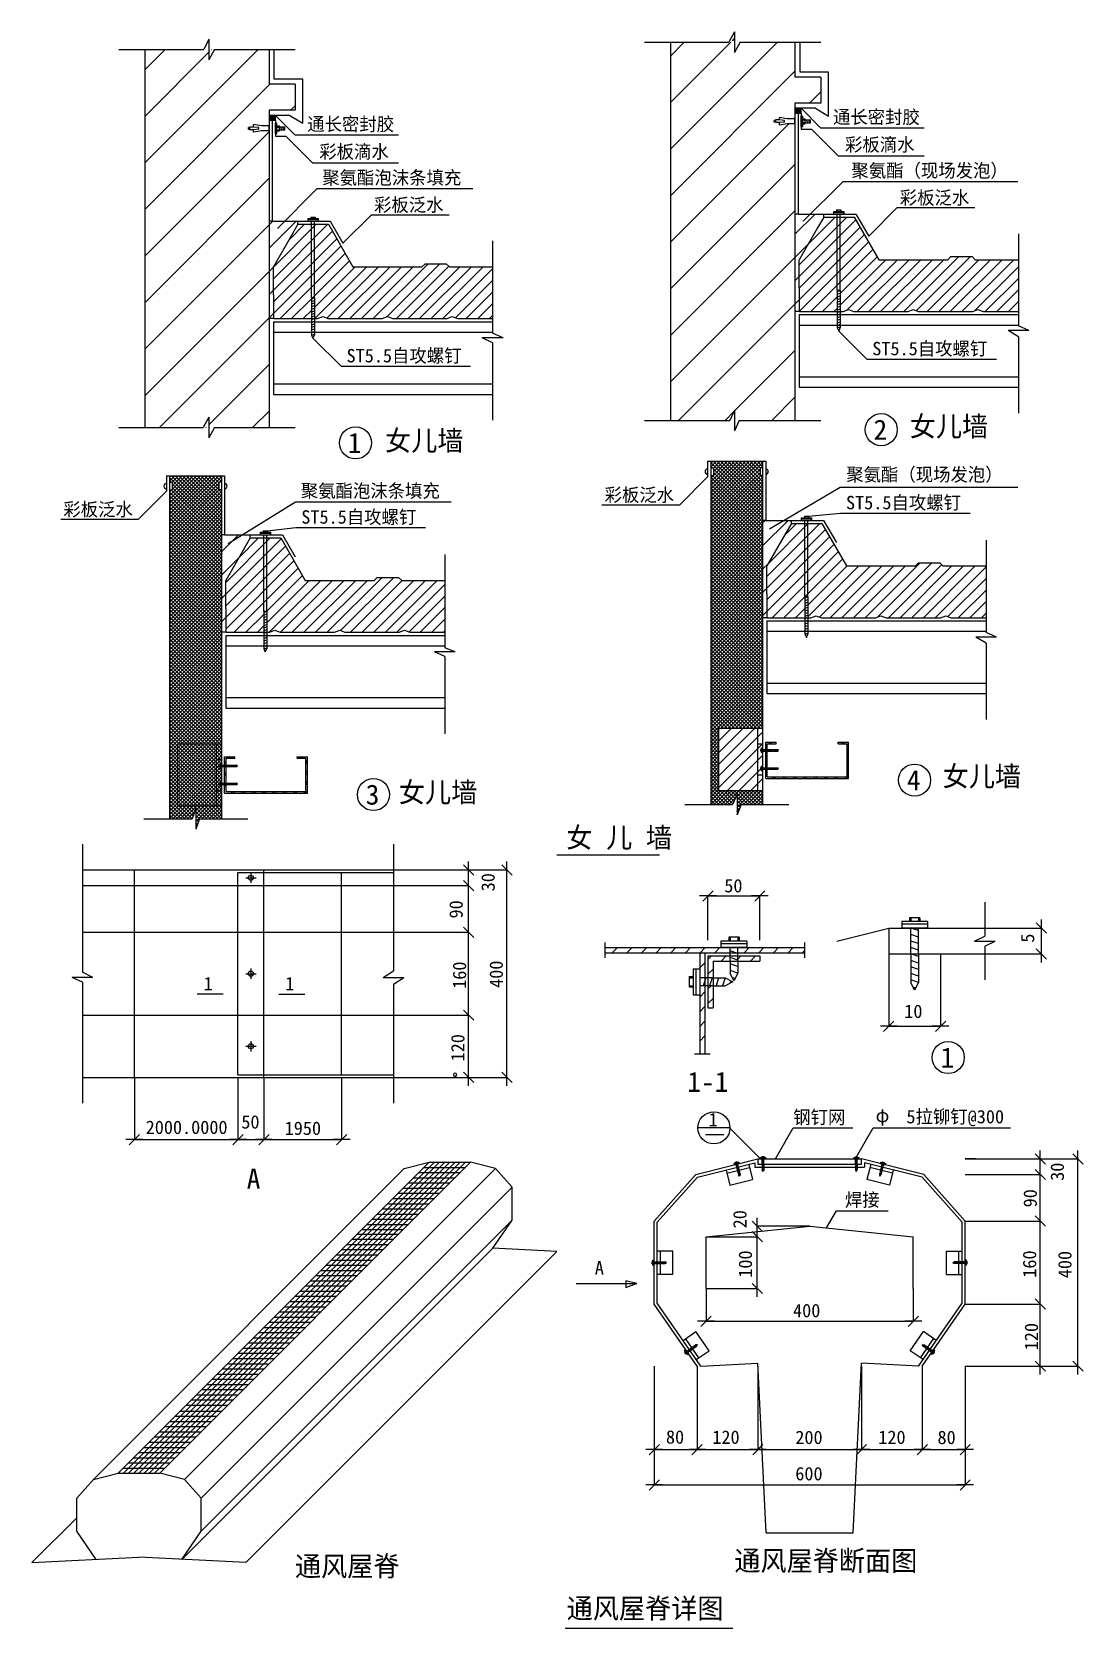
# Model space of a CAD drawing. Header units: metres. Extents: x -368 to 19916, y 1389 to 32176.
import ezdxf

# ---------------------------------------------------------------- set-up
doc = ezdxf.new("R2010")
doc.units = ezdxf.units.M
for name, color, linetype in [('1', 2, 'Continuous'), ('2', 3, 'Continuous'), ('3', 4, 'Continuous'), ('4', 5, 'Continuous'), ('5', 6, 'Continuous'), ('标注', 2, 'Continuous')]:
    doc.layers.add(name, color=color, linetype=linetype)
pattern_1 = [(45, (0, 0), (-449.013, 449.013), [])]
pattern_2 = [(45, (0, 0), (-112.2532, 112.2532), [])]
pattern_3 = [(45, (0, 0), (-224.5064, 224.5064), [])]

msp = doc.modelspace()

# ---------------------------------------------------------------- texts
for s, p in [('30', (8561.58, 15599.43)), ('90', (7944.9, 15076.1)), ('5', (18972.32, 14608.89)), ('160', (8010.79, 13719.16)), ('400', (8719.65, 13737.23)), ('120', (7978.57, 12319.16)), ('30', (19546.05, 10015.65)), ('90', (19023.26, 9503.51)), ('20', (13420.95, 9099.01)), ('100', (13526.55, 8146.57)), ('160', (19010.8, 8146.57)), ('400', (19692.74, 8137.25)), ('120', (19045.99, 6747.48))]:
    msp.add_text(s, height=258, rotation=90).set_placement(p)
for s, p in [('50', (12991.92, 15579.49)), ('10', (16465.18, 13156.39)), ('2000.0000', (1827.2, 10919.25)), ('50', (3672.58, 11023.13)), ('1950', (4509.08, 10901.05)), ('400', (14319.12, 7384.6)), ('80', (11866.2, 4945.82)), ('120', (12761.39, 4941.89)), ('200', (14363.25, 4938.26)), ('120', (15963.87, 4940.44)), ('80', (17106.53, 4938.26)), ('600', (14362.53, 4238.23))]:
    msp.add_text(s, height=258).set_placement(p)
at = {"layer": '4'}
for s, height, p in [('通长密封胶', 258, (4943.67, 30269.47)), ('通长密封胶', 258, (15089.06, 30407.01)), ('彩板滴水', 258, (15322.34, 29874.36)), ('彩板滴水', 258, (5176.95, 29736.82)), ('聚氨酯（现场发泡）', 258, (15444.76, 29373.87)), ('聚氨酯泡沫条填充', 258, (5233.86, 29236.33)), ('彩板泛水', 258, (6232.99, 28712.93)), ('彩板泛水', 258, (16378.39, 28850.47)), ('ST5.5自攻螺钉', 258, (15848.08, 25940.16)), ('ST5.5自攻螺钉', 258, (5702.69, 25802.62)), ('2', 388, (15871.89, 24310.07)), ('女儿墙', 388, (16572.16, 24374.96)), ('1', 388, (5726.5, 24054.72)), ('女儿墙', 388, (6446.78, 24099.6)), ('聚氨酯（现场发泡）', 258, (15345.21, 23511.13)), ('聚氨酯泡沫条填充', 258, (4820.14, 23196.39)), ('彩板泛水', 258, (10680.94, 23117.59)), ('彩板泛水', 258, (238.06, 22838.13)), ('ST5.5自攻螺钉', 258, (15340.95, 22968.99)), ('ST5.5自攻螺钉', 258, (4829.89, 22690.98)), ('4', 388, (16515.69, 17550.81)), ('女儿墙', 388, (17206.45, 17625.22)), ('3', 388, (6072.81, 17271.35)), ('女儿墙', 388, (6712.71, 17316.79)), ('女 儿 墙', 388, (9943.59, 16442.63)), ('1', 258, (2945.34, 13689.63)), ('1', 258, (4519.22, 13689.63)), ('1', 388, (17164.48, 12199.36)), ('1-1', 388, (12278.66, 11730.86)), ('钢钉网', 258, (14322.21, 11114.59)), ('φ', 258, (15911.45, 11147.82)), ('   5拉铆钉@300', 258, (15980.54, 11124.39)), ('1', 258, (12688.94, 11068.68)), ('A', 388, (3776.99, 9862.78)), ('焊接', 258, (15321.18, 9521.11)), ('A', 258, (10493.65, 8208.66)), ('通风屋脊', 388, (4706.48, 2387.22)), ('通风屋脊断面图', 388, (13185.89, 2493.17)), ('通风屋脊详图', 388, (9950.52, 1574.12))]:
    msp.add_text(s, height=height, dxfattribs=at).set_placement(p)

# ---------------------------------------------------------------- blocks, each defined once
blk = doc.blocks.new('DOT')
at = {"layer": '2'}
blk.add_lwpolyline([(-32.5, 0, 1), (32.5, 0, 1)], format="xyb", close=True, dxfattribs=at)
blk = doc.blocks.new('_ArchTick')
blk.add_line((-0.54, 0), (0.54, 0))
at = {"color": 5, "linetype": 'ByBlock'}
blk.add_lwpolyline([(-0.33, -0.33), (0.33, 0.33)], dxfattribs=at)

# ---------------------------------------------------------------- hatches: boundary and pattern name
h = msp.add_hatch()
h.set_pattern_fill('PLAST', scale=3000)
h.paths.add_polyline_path([(18018.78, 14391.26), (18018.78, 14591.21), (18218.78, 14641.21), (17818.78, 14641.21), (18018.78, 14691.21), (18018.78, 14891.26), (16740.32, 14891.26), (16740.32, 14391.26), (17165.32, 14391.26)])
h.paths.add_polyline_path([(16165.32, 14391.26), (16590.32, 14391.26), (16590.32, 14891.26), (16415.32, 14891.26), (16165.32, 14891.26)])
at = {"layer": '5'}
h = msp.add_hatch(dxfattribs=at)
h.set_pattern_fill('U', scale=200)
h.set_pattern_definition(pattern_1)
h.paths.add_polyline_path([(4209.4, 30265.59), (4059.4, 30265.59), (3909.4, 30240.59), (3909.4, 30290.59), (3839.4, 30290.59), (3809.4, 30300.59), (3809.4, 30330.59), (3839.4, 30340.59), (3909.4, 30340.59), (3909.4, 30390.59), (4059.4, 30365.59), (4209.4, 30365.59), (4209.4, 30665.59), (4709.4, 30665.59), (4709.4, 31165.59), (4209.4, 31165.59), (4209.4, 31838.95), (3096.04, 31838.95), (3046.04, 31638.95), (3046.04, 32038.95), (2996.04, 31838.95), (1809.4, 31838.95), (1809.4, 24545.59), (2996.04, 24545.59), (3046.04, 24745.59), (3046.04, 24345.59), (3096.04, 24545.59), (4209.4, 24545.59)])
h = msp.add_hatch(dxfattribs=at)
h.set_pattern_fill('U', scale=200)
h.set_pattern_definition(pattern_1)
h.paths.add_polyline_path([(14354.79, 30403.13), (14204.79, 30403.13), (14054.79, 30378.13), (14054.79, 30428.13), (13984.79, 30428.13), (13954.79, 30438.13), (13954.79, 30468.13), (13984.79, 30478.13), (14054.79, 30478.13), (14054.79, 30528.13), (14204.79, 30503.13), (14354.79, 30503.13), (14354.79, 30803.13), (14854.79, 30803.13), (14854.79, 31303.13), (14354.79, 31303.13), (14354.79, 31976.48), (13241.43, 31976.48), (13191.43, 31776.48), (13191.43, 32176.48), (13141.43, 31976.48), (11954.79, 31976.48), (11954.79, 24683.13), (13141.43, 24683.13), (13191.43, 24883.13), (13191.43, 24483.13), (13241.43, 24683.13), (14354.79, 24683.13)])
h = msp.add_hatch(dxfattribs=at)
h.set_pattern_fill('AR-CONC', scale=30)
h.paths.add_polyline_path([(4859.4, 31265.59), (4309.4, 31265.59), (4309.4, 31838.95), (4209.4, 31838.95), (4209.4, 31165.59), (4709.4, 31165.59), (4709.4, 30665.59), (4209.4, 30665.59), (4209.4, 30565.59), (4609.4, 30565.59), (4859.4, 30415.59)])
h = msp.add_hatch(dxfattribs=at)
h.set_pattern_fill('AR-CONC', scale=30)
h.paths.add_polyline_path([(15004.79, 31403.13), (14454.79, 31403.13), (14454.79, 31976.48), (14354.79, 31976.48), (14354.79, 31303.13), (14854.79, 31303.13), (14854.79, 30803.13), (14354.79, 30803.13), (14354.79, 30703.13), (14754.79, 30703.13), (15004.79, 30553.13)])
h = msp.add_hatch(dxfattribs=at)
h.set_pattern_fill('U', scale=100)
h.set_pattern_definition(pattern_3)
h.paths.add_polyline_path([(14793.04, 28398.13), (14911.4, 28603.13), (14911.4, 28663.13), (14414.79, 28663.13), (14354.79, 28663.13), (14354.79, 26785.01), (14356.67, 26783.13), (14437.95, 26783.13), (14437.95, 27243.13), (14437.95, 27783.13)])
h = msp.add_hatch(dxfattribs=at)
h.set_pattern_fill('U', scale=100)
h.set_pattern_definition(pattern_3)
h.paths.add_polyline_path([(4647.64, 28260.59), (4766.01, 28465.59), (4766.01, 28525.59), (4269.4, 28525.59), (4209.4, 28525.59), (4209.4, 26647.47), (4211.28, 26645.59), (4292.55, 26645.59), (4292.55, 27105.59), (4292.55, 27645.59)])
h = msp.add_hatch(dxfattribs=at)
h.set_pattern_fill('U', scale=50)
h.set_pattern_definition(pattern_2)
h.paths.add_polyline_path([(5025.13, 28465.59), (4766.01, 28465.59), (4647.64, 28260.59), (4292.55, 27645.59), (4292.55, 27105.59), (4292.55, 26645.59), (5025.13, 26645.59), (5025.13, 27048.99)])
h.paths.add_polyline_path([(5085.13, 28465.59), (5025.13, 28465.59), (5025.13, 27048.99), (5085.13, 27048.99)])
h.paths.add_polyline_path([(5826.66, 27645.59), (5353.21, 28465.59), (5085.13, 28465.59), (5085.13, 27048.99), (5085.13, 26645.59), (5142.55, 26645.59), (5242.55, 26685.59), (5342.55, 26645.59), (6392.55, 26645.59), (6492.55, 26685.59), (6592.55, 26645.59), (7642.55, 26645.59), (7742.55, 26685.59), (7842.55, 26645.59), (8522.37, 26645.59), (8522.37, 27645.59), (7688.01, 27645.59), (7628.01, 27705.59), (7218.01, 27705.59), (7158.01, 27645.59)])
h = msp.add_hatch(dxfattribs=at)
h.set_pattern_fill('U', scale=50)
h.set_pattern_definition(pattern_2)
h.paths.add_polyline_path([(15170.52, 28603.13), (14911.4, 28603.13), (14793.04, 28398.13), (14437.95, 27783.13), (14437.95, 27243.13), (14437.95, 26783.13), (15170.52, 26783.13), (15170.52, 27186.52)])
h.paths.add_polyline_path([(15230.52, 28603.13), (15170.52, 28603.13), (15170.52, 27186.52), (15230.52, 27186.52)])
h.paths.add_polyline_path([(15972.05, 27783.13), (15498.6, 28603.13), (15230.52, 28603.13), (15230.52, 27186.52), (15230.52, 26783.13), (15287.95, 26783.13), (15387.95, 26823.13), (15487.95, 26783.13), (16537.95, 26783.13), (16637.95, 26823.13), (16737.95, 26783.13), (17787.95, 26783.13), (17887.95, 26823.13), (17987.95, 26783.13), (18667.76, 26783.13), (18667.76, 27783.13), (17833.4, 27783.13), (17773.4, 27843.13), (17363.4, 27843.13), (17303.4, 27783.13)])
h = msp.add_hatch(dxfattribs=at)
h.set_pattern_fill('U', scale=100)
h.set_pattern_definition(pattern_3)
h.paths.add_polyline_path([(3288.3, 20595.79), (3371.46, 20595.79), (3371.46, 21055.79), (3371.46, 21595.79), (3726.54, 22210.79), (3844.91, 22415.79), (3844.91, 22475.79), (3348.3, 22475.79), (3288.3, 22475.79)])
h = msp.add_hatch(dxfattribs=at)
h.set_pattern_fill('U', scale=100)
h.set_pattern_definition(pattern_3)
h.paths.add_polyline_path([(13731.18, 20875.25), (13814.34, 20875.25), (13814.34, 21335.25), (13814.34, 21875.25), (14169.43, 22490.25), (14287.79, 22695.25), (14287.79, 22755.25), (13791.18, 22755.25), (13731.18, 22755.25)])
h = msp.add_hatch(dxfattribs=at)
h.set_pattern_fill('U', scale=50)
h.set_pattern_definition(pattern_2)
h.paths.add_polyline_path([(14546.91, 22695.25), (14287.79, 22695.25), (14169.43, 22490.25), (13814.34, 21875.25), (13814.34, 21335.25), (13814.34, 20875.25), (14546.91, 20875.25), (14546.91, 21278.65)])
h.paths.add_polyline_path([(14546.91, 21278.65), (14606.91, 21278.65), (14606.91, 22695.25), (14546.91, 22695.25)])
h.paths.add_polyline_path([(15348.44, 21875.25), (14874.99, 22695.25), (14606.91, 22695.25), (14606.91, 21278.65), (14606.91, 20875.25), (14664.34, 20875.25), (14764.34, 20915.25), (14864.34, 20875.25), (15914.34, 20875.25), (16014.34, 20915.25), (16114.34, 20875.25), (17164.34, 20875.25), (17264.34, 20915.25), (17364.34, 20875.25), (18044.15, 20875.25), (18044.15, 21875.25), (17209.79, 21875.25), (17149.79, 21935.25), (16739.79, 21935.25), (16679.79, 21875.25)])
h = msp.add_hatch(dxfattribs=at)
h.set_pattern_fill('U', scale=50)
h.set_pattern_definition(pattern_2)
h.paths.add_polyline_path([(4104.03, 22415.79), (3844.91, 22415.79), (3726.54, 22210.79), (3371.46, 21595.79), (3371.46, 21055.79), (3371.46, 20595.79), (4104.03, 20595.79), (4104.03, 20999.19)])
h.paths.add_polyline_path([(4104.03, 20999.19), (4164.03, 20999.19), (4164.03, 22415.79), (4104.03, 22415.79)])
h.paths.add_polyline_path([(4905.56, 21595.79), (4432.11, 22415.79), (4164.03, 22415.79), (4164.03, 20999.19), (4164.03, 20595.79), (4221.46, 20595.79), (4321.46, 20635.79), (4421.46, 20595.79), (5471.46, 20595.79), (5571.46, 20635.79), (5671.46, 20595.79), (6721.46, 20595.79), (6821.46, 20635.79), (6921.46, 20595.79), (7601.27, 20595.79), (7601.27, 21595.79), (6766.91, 21595.79), (6706.91, 21655.79), (6296.91, 21655.79), (6236.91, 21595.79)])
h = msp.add_hatch(dxfattribs=at)
h.set_pattern_fill('U', scale=50)
h.set_pattern_definition(pattern_2)
h.paths.add_polyline_path([(13631.18, 18744.82), (12881.18, 18744.82), (12881.18, 17544.82), (13631.18, 17544.82)])
h.paths.add_polyline_path([(13731.18, 18744.82), (13631.18, 18744.82), (13631.18, 18444.82), (13731.18, 18444.82)])
h.paths.add_polyline_path([(13731.18, 18274.82), (13708.68, 18274.82), (13708.68, 18301.82), (13695.18, 18301.82), (13695.18, 18337.82), (13708.68, 18337.82), (13708.68, 18364.82), (13731.18, 18364.82), (13731.18, 18444.82), (13631.18, 18444.82), (13631.18, 17844.82), (13731.18, 17844.82), (13731.18, 17924.82), (13708.68, 17924.82), (13708.68, 17951.82), (13695.18, 17951.82), (13695.18, 17987.82), (13708.68, 17987.82), (13708.68, 18014.82), (13731.18, 18014.82)])
h.paths.add_polyline_path([(13731.18, 17844.82), (13631.18, 17844.82), (13631.18, 17544.82), (13731.18, 17544.82)])
h = msp.add_hatch(dxfattribs=at)
h.set_pattern_fill('PLAST', scale=1000)
h.paths.add_polyline_path([(15439.99, 10338.48), (15524.99, 10338.48), (15524.99, 10438.48), (15489.99, 10438.48), (13754.99, 10438.48), (13754.99, 10338.48), (13839.99, 10338.48)])
h.paths.add_polyline_path([(13724.99, 10438.48), (13689.99, 10438.48), (13639.99, 10438.48), (13639.99, 10338.48), (13724.99, 10338.48)])
h.paths.add_polyline_path([(15554.99, 10338.48), (15639.99, 10338.48), (15639.99, 10438.48), (15554.99, 10438.48)])

# ---------------------------------------------------------------- linework, layer by layer
for p, q in [((15170.52, 27186.52), (15170.52, 28663.13)), ((15230.52, 27186.52), (15230.52, 28663.13)), ((5025.13, 27048.99), (5025.13, 28525.59)), ((5085.13, 27048.99), (5085.13, 28525.59)), ((4104.03, 20999.19), (4104.03, 22475.79)), ((4164.03, 20999.19), (4164.03, 22475.79)), ((14546.91, 21278.65), (14546.91, 22755.25)), ((14606.91, 21278.65), (14606.91, 22755.25)), ((12881.18, 18744.82), (12881.18, 17544.82)), ((12881.18, 18744.82), (13731.18, 18744.82)), ((13631.18, 18744.82), (13631.18, 17544.82)), ((2438.3, 18445.79), (3288.3, 18445.79)), ((2438.3, 18445.79), (2438.3, 17245.79)), ((3188.3, 18445.79), (3188.3, 17245.79)), ((13631.18, 18444.82), (13731.18, 18444.82)), ((3188.3, 18145.79), (3288.3, 18145.79)), ((13631.18, 17844.82), (13731.18, 17844.82)), ((2438.3, 17245.79), (3288.3, 17245.79)), ((3188.3, 17545.79), (3288.3, 17545.79)), ((12881.18, 17544.82), (13731.18, 17544.82)), ((1608.27, 12011.07), (1608.27, 16011.07)), ((9760.41, 16301.94), (11739.27, 16301.94)), ((3608.27, 15961.07), (4108.27, 15961.07)), ((3608.27, 12061.07), (3608.27, 15961.07)), ((5608.27, 12061.07), (5608.27, 15961.07)), ((16165.32, 14891.26), (18018.78, 14891.26)), ((16740.32, 14841.26), (16590.32, 14891.26)), ((16590.32, 14391.26), (16590.32, 14891.26)), ((16740.32, 14391.26), (16740.32, 14891.26)), ((13102.61, 14254.59), (13102.61, 14514.59)), ((13252.61, 14254.59), (13252.61, 14514.59)), ((16740.32, 14716.26), (16590.32, 14766.26)), ((16740.32, 14591.26), (16590.32, 14641.26)), ((16740.32, 14466.26), (16590.32, 14516.26)), ((13252.61, 14398.73), (13102.61, 14448.73)), ((13252.61, 14273.73), (13102.61, 14323.73)), ((17165.32, 14391.26), (18018.78, 14391.26)), ((12777.61, 13929.59), (12517.61, 13929.59)), ((12633.48, 13929.59), (12583.48, 13779.59)), ((12758.48, 13929.59), (12708.48, 13779.59)), ((12777.61, 13779.59), (12517.61, 13779.59)), ((3608.27, 12061.07), (4108.27, 12061.07)), ((13639.99, 10438.48), (15639.99, 10438.48)), ((13724.99, 10338.48), (13724.99, 10438.48)), ((13754.99, 10338.48), (13754.99, 10438.48)), ((13839.99, 10338.48), (15439.99, 10338.48)), ((15524.99, 10338.48), (15524.99, 10438.48)), ((15554.99, 10338.48), (15554.99, 10438.48)), ((10137.05, 8036.4), (11306.44, 8036.4)), ((11306.44, 8036.4), (11092.9, 8087.21)), ((11092.9, 8087.21), (11092.9, 7955.09)), ((11092.9, 7955.09), (11296.27, 8036.4)), ((9922.88, 1388.73), (13153.94, 1388.73))]:
    msp.add_line(p, q)
at = {"layer": '1'}
for p, q in [((1809.4, 31838.95), (1809.4, 24545.59)), ((4209.4, 31838.95), (4209.4, 31165.59)), ((4209.4, 31838.95), (4209.4, 31165.59)), ((11954.79, 31976.48), (11954.79, 24683.13)), ((14354.79, 31976.48), (14354.79, 31303.13)), ((14354.79, 31976.48), (14354.79, 31303.13)), ((4709.4, 31165.59), (4209.4, 31165.59)), ((4709.4, 31165.59), (4709.4, 30665.59)), ((14854.79, 31303.13), (14354.79, 31303.13)), ((14854.79, 31303.13), (14854.79, 30803.13)), ((14354.79, 30803.13), (14354.79, 24683.13)), ((14854.79, 30803.13), (14354.79, 30803.13)), ((4709.4, 30665.59), (4209.4, 30665.59)), ((4209.4, 30665.59), (4209.4, 24545.59)), ((14414.79, 30603.13), (14414.79, 28663.13)), ((14474.79, 30603.13), (14474.79, 30303.13)), ((4269.4, 30465.59), (4269.4, 28525.59)), ((4329.4, 30465.59), (4329.4, 30165.59)), ((14474.79, 30303.13), (14674.79, 30303.13)), ((14674.79, 30303.13), (14816.21, 30161.71)), ((4329.4, 30165.59), (4529.4, 30165.59)), ((4529.4, 30165.59), (4670.82, 30024.17)), ((14414.79, 28663.13), (15533.24, 28663.13)), ((15533.24, 28663.13), (15778.63, 28238.13)), ((4269.4, 28525.59), (5387.85, 28525.59)), ((4766.01, 28465.59), (4647.64, 28260.59)), ((4766.01, 28465.59), (5353.21, 28465.59)), ((5353.21, 28465.59), (5826.66, 27645.59)), ((5387.85, 28525.59), (5633.23, 28100.59)), ((14911.4, 28603.13), (14793.04, 28398.13)), ((14911.4, 28603.13), (15498.6, 28603.13)), ((15498.6, 28603.13), (15972.05, 27783.13)), ((15972.05, 27783.13), (17303.4, 27783.13)), ((17363.4, 27843.13), (17303.4, 27783.13)), ((17363.4, 27843.13), (17773.4, 27843.13)), ((17773.4, 27843.13), (17833.4, 27783.13)), ((17833.4, 27783.13), (18667.76, 27783.13)), ((5826.66, 27645.59), (7158.01, 27645.59)), ((7218.01, 27705.59), (7158.01, 27645.59)), ((7218.01, 27705.59), (7628.01, 27705.59)), ((7628.01, 27705.59), (7688.01, 27645.59)), ((7688.01, 27645.59), (8522.37, 27645.59)), ((4292.55, 27105.59), (4292.55, 26645.59)), ((14437.95, 27243.13), (14437.95, 26783.13)), ((15287.95, 26783.13), (15387.95, 26823.13)), ((15387.95, 26823.13), (15487.95, 26783.13)), ((16537.95, 26783.13), (16637.95, 26823.13)), ((16637.95, 26823.13), (16737.95, 26783.13)), ((17787.95, 26783.13), (17887.95, 26823.13)), ((17887.95, 26823.13), (17987.95, 26783.13)), ((4292.55, 26645.59), (5142.55, 26645.59)), ((5142.55, 26645.59), (5242.55, 26685.59)), ((5242.55, 26685.59), (5342.55, 26645.59)), ((5342.55, 26645.59), (6392.55, 26645.59)), ((6392.55, 26645.59), (6492.55, 26685.59)), ((6492.55, 26685.59), (6592.55, 26645.59)), ((6592.55, 26645.59), (7642.55, 26645.59)), ((7642.55, 26645.59), (7742.55, 26685.59)), ((7742.55, 26685.59), (7842.55, 26645.59)), ((7842.55, 26645.59), (8522.37, 26645.59)), ((14437.95, 26783.13), (15287.95, 26783.13)), ((15487.95, 26783.13), (16537.95, 26783.13)), ((16737.95, 26783.13), (17787.95, 26783.13)), ((17987.95, 26783.13), (18667.76, 26783.13)), ((12671.18, 23895.25), (12671.18, 23595.25)), ((12671.18, 23895.25), (13791.18, 23895.25)), ((12731.18, 23895.25), (12731.18, 17275.25)), ((13731.18, 23895.25), (13731.18, 17275.25)), ((13791.18, 23895.25), (13791.18, 22755.25)), ((2228.3, 23615.79), (2228.3, 23315.79)), ((2228.3, 23615.79), (3348.3, 23615.79)), ((2288.3, 23615.79), (2288.3, 16995.79)), ((3288.3, 23615.79), (3288.3, 16995.79)), ((3348.3, 23615.79), (3348.3, 22475.79)), ((3348.3, 22475.79), (4466.75, 22475.79)), ((4466.75, 22475.79), (4712.13, 22050.79)), ((13791.18, 22755.25), (14909.63, 22755.25)), ((14287.79, 22695.25), (14169.43, 22490.25)), ((14287.79, 22695.25), (14874.99, 22695.25)), ((14874.99, 22695.25), (15348.44, 21875.25)), ((14909.63, 22755.25), (15155.02, 22330.25)), ((3844.91, 22415.79), (3726.54, 22210.79)), ((3844.91, 22415.79), (4432.11, 22415.79)), ((4432.11, 22415.79), (4905.56, 21595.79)), ((15348.44, 21875.25), (16679.79, 21875.25)), ((16739.79, 21935.25), (16679.79, 21875.25)), ((16739.79, 21935.25), (17149.79, 21935.25)), ((17149.79, 21935.25), (17209.79, 21875.25)), ((17209.79, 21875.25), (18044.15, 21875.25)), ((4905.56, 21595.79), (6236.91, 21595.79)), ((6296.91, 21655.79), (6236.91, 21595.79)), ((6296.91, 21655.79), (6706.91, 21655.79)), ((6706.91, 21655.79), (6766.91, 21595.79)), ((6766.91, 21595.79), (7601.27, 21595.79)), ((13814.34, 21335.25), (13814.34, 20875.25)), ((3371.46, 21055.79), (3371.46, 20595.79)), ((4221.46, 20595.79), (4321.46, 20635.79)), ((4321.46, 20635.79), (4421.46, 20595.79)), ((5471.46, 20595.79), (5571.46, 20635.79)), ((5571.46, 20635.79), (5671.46, 20595.79)), ((6721.46, 20595.79), (6821.46, 20635.79)), ((6821.46, 20635.79), (6921.46, 20595.79)), ((13814.34, 20875.25), (14664.34, 20875.25)), ((14664.34, 20875.25), (14764.34, 20915.25)), ((14764.34, 20915.25), (14864.34, 20875.25)), ((14864.34, 20875.25), (15914.34, 20875.25)), ((15914.34, 20875.25), (16014.34, 20915.25)), ((16014.34, 20915.25), (16114.34, 20875.25)), ((16114.34, 20875.25), (17164.34, 20875.25)), ((17164.34, 20875.25), (17264.34, 20915.25)), ((17264.34, 20915.25), (17364.34, 20875.25)), ((17364.34, 20875.25), (18044.15, 20875.25)), ((3371.46, 20595.79), (4221.46, 20595.79)), ((3371.46, 20535.79), (3648.3, 20535.79)), ((4421.46, 20595.79), (5471.46, 20595.79)), ((5671.46, 20595.79), (6721.46, 20595.79)), ((6921.46, 20595.79), (7601.27, 20595.79)), ((15165.32, 14641.26), (16165.32, 14891.26)), ((16165.32, 14891.26), (16165.32, 14391.26)), ((16165.32, 14391.26), (17165.32, 14391.26)), ((3321.34, 13615.87), (2821.34, 13615.87)), ((4395.21, 13615.87), (4895.21, 13615.87)), ((6817.07, 10254.89), (7297.07, 10374.89)), ((7297.07, 10374.89), (8097.07, 10374.89)), ((8577.07, 10254.89), (8097.07, 10374.89)), ((8897.07, 9894.89), (8577.07, 10254.89)), ((12439.99, 10138.48), (13639.99, 10438.48)), ((13639.99, 10438.48), (13639.99, 10338.48)), ((13639.99, 10338.48), (13839.99, 10338.48)), ((15439.99, 10338.48), (15639.99, 10338.48)), ((15639.99, 10338.48), (15639.99, 10438.48)), ((16839.99, 10138.48), (15639.99, 10438.48)), ((8897.07, 9254.89), (8897.07, 9894.89)), ((11639.99, 9238.48), (12439.99, 10138.48)), ((17639.99, 9238.48), (16839.99, 10138.48)), ((8523.65, 8713.67), (8897.07, 9254.89)), ((11639.99, 7638.48), (11639.99, 9238.48)), ((17639.99, 7638.48), (17639.99, 9238.48)), ((12639.99, 8938.48), (14639.99, 9138.48)), ((12639.99, 7938.48), (12639.99, 8938.48)), ((14639.99, 9138.48), (16639.99, 8938.48)), ((16639.99, 7938.48), (16639.99, 8938.48)), ((12466.7, 6440.29), (11639.99, 7638.48)), ((16813.27, 6440.29), (17639.99, 7638.48)), ((817.07, 4254.89), (1297.07, 4374.89)), ((1297.07, 4374.89), (2097.07, 4374.89)), ((2577.07, 4254.89), (2097.07, 4374.89)), ((497.07, 3894.89), (817.07, 4254.89)), ((2897.07, 3894.89), (2577.07, 4254.89)), ((497.07, 3254.89), (497.07, 3894.89)), ((2897.07, 3254.89), (2897.07, 3894.89)), ((870.49, 2713.67), (497.07, 3254.89)), ((2523.65, 2713.67), (2897.07, 3254.89))]:
    msp.add_line(p, q, dxfattribs=at)
msp.add_circle((17313.39, 12393.36), 309.5, dxfattribs=at)
at = {"layer": '2'}
for p, q in [((3046.04, 32038.95), (2951.23, 31838.95)), ((3046.04, 32038.95), (3046.04, 31638.95)), ((13191.43, 32176.48), (13079.33, 31976.48)), ((13191.43, 32176.48), (13191.43, 31776.48)), ((1309.4, 31838.95), (2951.23, 31838.95)), ((3155.56, 31838.95), (3046.04, 31638.95)), ((3155.56, 31838.95), (4046.02, 31838.95)), ((3155.56, 31838.95), (4709.4, 31838.95)), ((4309.4, 31265.59), (4309.4, 31838.95)), ((11454.79, 31976.48), (13079.33, 31976.48)), ((13299.27, 31976.48), (13191.43, 31776.48)), ((13299.27, 31976.48), (14191.41, 31976.48)), ((13299.27, 31976.48), (14854.79, 31976.48)), ((14454.79, 31403.13), (14454.79, 31976.48)), ((4859.4, 31265.59), (4309.4, 31265.59)), ((4859.4, 30415.59), (4859.4, 31265.59)), ((15004.79, 31403.13), (14454.79, 31403.13)), ((15004.79, 30553.13), (15004.79, 31403.13)), ((4309.4, 30565.59), (4209.4, 30565.59)), ((4609.4, 30565.59), (4209.4, 30565.59)), ((4329.4, 30465.59), (4329.4, 30565.59)), ((4329.4, 30565.59), (4704.4, 30190.59)), ((4609.4, 30565.59), (4859.4, 30415.59)), ((14204.79, 30503.13), (14054.79, 30528.13)), ((14054.79, 30478.13), (14054.79, 30528.13)), ((14354.79, 30503.13), (14204.79, 30503.13)), ((14454.79, 30703.13), (14354.79, 30703.13)), ((14754.79, 30703.13), (14354.79, 30703.13)), ((14474.79, 30603.13), (14354.79, 30603.13)), ((14354.79, 30403.13), (14354.79, 30503.13)), ((14354.79, 30403.13), (14354.79, 30503.13)), ((14474.79, 30603.13), (14474.79, 30703.13)), ((14474.79, 30703.13), (14849.79, 30328.13)), ((14474.79, 30553.13), (14504.79, 30553.13)), ((14474.79, 30353.13), (14474.79, 30553.13)), ((14504.79, 30353.13), (14504.79, 30553.13)), ((14504.79, 30503.13), (14554.79, 30503.13)), ((14554.79, 30403.13), (14554.79, 30503.13)), ((14554.79, 30483.13), (14654.79, 30483.13)), ((14574.79, 30483.13), (14594.79, 30423.13)), ((14614.79, 30483.13), (14634.79, 30423.13)), ((14654.79, 30423.13), (14654.79, 30483.13)), ((14754.79, 30703.13), (15004.79, 30553.13)), ((3839.4, 30340.59), (3809.4, 30330.59)), ((3809.4, 30300.59), (3809.4, 30330.59)), ((3839.4, 30290.59), (3809.4, 30300.59)), ((3909.4, 30340.59), (3839.4, 30340.59)), ((3839.4, 30290.59), (3839.4, 30340.59)), ((3909.4, 30290.59), (3839.4, 30290.59)), ((3909.4, 30340.59), (3909.4, 30390.59)), ((4059.4, 30365.59), (3909.4, 30390.59)), ((4009.4, 30330.59), (3909.4, 30340.59)), ((4009.4, 30300.59), (3909.4, 30290.59)), ((3909.4, 30240.59), (3909.4, 30290.59)), ((4059.4, 30265.59), (3909.4, 30240.59)), ((4009.4, 30300.59), (4009.4, 30330.59)), ((4209.4, 30365.59), (4059.4, 30365.59)), ((4209.4, 30265.59), (4059.4, 30265.59)), ((4329.4, 30465.59), (4209.4, 30465.59)), ((4209.4, 30265.59), (4209.4, 30365.59)), ((4209.4, 30265.59), (4209.4, 30365.59)), ((4329.4, 30215.59), (4329.4, 30415.59)), ((4329.4, 30415.59), (4359.4, 30415.59)), ((4329.4, 30215.59), (4359.4, 30215.59)), ((4359.4, 30215.59), (4359.4, 30415.59)), ((4359.4, 30365.59), (4409.4, 30365.59)), ((4359.4, 30340.59), (4409.4, 30340.59)), ((4359.4, 30290.59), (4409.4, 30290.59)), ((4359.4, 30265.59), (4409.4, 30265.59)), ((4409.4, 30265.59), (4409.4, 30365.59)), ((4409.4, 30345.59), (4509.4, 30345.59)), ((4409.4, 30285.59), (4509.4, 30285.59)), ((4429.4, 30345.59), (4449.4, 30285.59)), ((4469.4, 30345.59), (4489.4, 30285.59)), ((4509.4, 30285.59), (4509.4, 30345.59)), ((4704.4, 30190.59), (6704.4, 30190.59)), ((13984.79, 30478.13), (13954.79, 30468.13)), ((13954.79, 30438.13), (13954.79, 30468.13)), ((13984.79, 30428.13), (13954.79, 30438.13)), ((13984.79, 30428.13), (13984.79, 30478.13)), ((14054.79, 30478.13), (13984.79, 30478.13)), ((14054.79, 30428.13), (13984.79, 30428.13)), ((14154.79, 30468.13), (14054.79, 30478.13)), ((14154.79, 30438.13), (14054.79, 30428.13)), ((14054.79, 30378.13), (14054.79, 30428.13)), ((14204.79, 30403.13), (14054.79, 30378.13)), ((14154.79, 30438.13), (14154.79, 30468.13)), ((14354.79, 30403.13), (14204.79, 30403.13)), ((14474.79, 30353.13), (14504.79, 30353.13)), ((14504.79, 30478.13), (14554.79, 30478.13)), ((14504.79, 30428.13), (14554.79, 30428.13)), ((14504.79, 30403.13), (14554.79, 30403.13)), ((14554.79, 30423.13), (14654.79, 30423.13)), ((14849.79, 30328.13), (16849.79, 30328.13)), ((4670.82, 30024.17), (5045.82, 29649.17)), ((14816.21, 30161.71), (15191.21, 29786.71)), ((5045.82, 29649.17), (6704.4, 29649.17)), ((15191.21, 29786.71), (16849.79, 29786.71)), ((14514.05, 28524.04), (15283.14, 29293.13)), ((15283.14, 29293.13), (18658.06, 29293.13)), ((4368.66, 28386.5), (5137.75, 29155.59)), ((5137.75, 29155.59), (8137.75, 29155.59)), ((5633.23, 28100.59), (6183.23, 28650.59)), ((6183.23, 28650.59), (7683.23, 28650.59)), ((15100.52, 28713.13), (15100.52, 28663.13)), ((15100.52, 28713.13), (15300.52, 28713.13)), ((15100.52, 28693.13), (15300.52, 28693.13)), ((15100.52, 28663.13), (15300.52, 28663.13)), ((15160.52, 28743.13), (15160.52, 28713.13)), ((15160.52, 28743.13), (15240.52, 28743.13)), ((15170.52, 28743.13), (15170.52, 28713.13)), ((15230.52, 28743.13), (15230.52, 28713.13)), ((15240.52, 28743.13), (15240.52, 28713.13)), ((15300.52, 28713.13), (15300.52, 28663.13)), ((15778.63, 28238.13), (16328.63, 28788.13)), ((16328.63, 28788.13), (17828.63, 28788.13)), ((4955.13, 28575.59), (5155.13, 28575.59)), ((4955.13, 28575.59), (4955.13, 28525.59)), ((4955.13, 28555.59), (5155.13, 28555.59)), ((4955.13, 28525.59), (5155.13, 28525.59)), ((5015.13, 28605.59), (5095.13, 28605.59)), ((5015.13, 28605.59), (5015.13, 28575.59)), ((5025.13, 28605.59), (5025.13, 28575.59)), ((5085.13, 28605.59), (5085.13, 28575.59)), ((5095.13, 28605.59), (5095.13, 28575.59)), ((5155.13, 28575.59), (5155.13, 28525.59)), ((14793.04, 28398.13), (14437.95, 27783.13)), ((4647.64, 28260.59), (4292.55, 27645.59)), ((8522.37, 28145.59), (8522.37, 26363.1)), ((18667.76, 28283.13), (18667.76, 26504.96)), ((14437.95, 27243.13), (14437.95, 27783.13)), ((4292.55, 27105.59), (4292.55, 27645.59)), ((15170.52, 27186.52), (15170.52, 26466.52)), ((15170.52, 27166.52), (15230.52, 27186.52)), ((15230.52, 27186.52), (15170.52, 27186.52)), ((15170.52, 27116.52), (15230.52, 27136.52)), ((15230.52, 27186.52), (15230.52, 26466.52)), ((5025.13, 27048.99), (5025.13, 26328.99)), ((5085.13, 27048.99), (5025.13, 27048.99)), ((5025.13, 27028.99), (5085.13, 27048.99)), ((5025.13, 26978.99), (5085.13, 26998.99)), ((5025.13, 26928.99), (5085.13, 26948.99)), ((5025.13, 26878.99), (5085.13, 26898.99)), ((5025.13, 26828.99), (5085.13, 26848.99)), ((5025.13, 26778.99), (5085.13, 26798.99)), ((5085.13, 27048.99), (5085.13, 26328.99)), ((15170.52, 27066.52), (15230.52, 27086.52)), ((15170.52, 27016.52), (15230.52, 27036.52)), ((15170.52, 26966.52), (15230.52, 26986.52)), ((15170.52, 26916.52), (15230.52, 26936.52)), ((15170.52, 26866.52), (15230.52, 26886.52)), ((15170.52, 26816.52), (15230.52, 26836.52)), ((15170.52, 26766.52), (15230.52, 26786.52)), ((4292.55, 26585.59), (8522.37, 26585.59)), ((4292.55, 26585.59), (4292.55, 25185.59)), ((5025.13, 26728.99), (5085.13, 26748.99)), ((5025.13, 26678.99), (5085.13, 26698.99)), ((5025.13, 26628.99), (5085.13, 26648.99)), ((5025.13, 26578.99), (5085.13, 26598.99)), ((5025.13, 26528.99), (5085.13, 26548.99)), ((5025.13, 26478.99), (5085.13, 26498.99)), ((14437.95, 26723.13), (14437.95, 25323.13)), ((14437.95, 26723.13), (18667.76, 26723.13)), ((14437.95, 26523.13), (18667.76, 26523.13)), ((15170.52, 26716.52), (15230.52, 26736.52)), ((15170.52, 26666.52), (15230.52, 26686.52)), ((15170.52, 26616.52), (15230.52, 26636.52)), ((15170.52, 26566.52), (15230.52, 26586.52)), ((15170.52, 26516.52), (15230.52, 26536.52)), ((15170.52, 26466.52), (15230.52, 26486.52)), ((18867.76, 26414.35), (18667.76, 26504.96)), ((4292.55, 26385.59), (8522.37, 26385.59)), ((5025.13, 26428.99), (5085.13, 26448.99)), ((5025.13, 26378.99), (5085.13, 26398.99)), ((5025.13, 26328.99), (5085.13, 26348.99)), ((5025.13, 26328.99), (5055.13, 26268.99)), ((5046.56, 26286.13), (5067.13, 26292.99)), ((5055.13, 26268.99), (5085.13, 26328.99)), ((5055.13, 26268.99), (5596.82, 25727.29)), ((8522.37, 26181.61), (8322.37, 26276.82)), ((8722.37, 26276.82), (8322.37, 26276.82)), ((8722.37, 26276.82), (8522.37, 26363.1)), ((8522.37, 26181.61), (8522.37, 24685.59)), ((8522.37, 26181.61), (8522.37, 25242.83)), ((15170.52, 26466.52), (15200.52, 26406.52)), ((15191.95, 26423.67), (15212.52, 26430.52)), ((15200.52, 26406.52), (15230.52, 26466.52)), ((15200.52, 26406.52), (15742.22, 25864.83)), ((18667.76, 26296.17), (18467.76, 26414.35)), ((18867.76, 26414.35), (18467.76, 26414.35)), ((18667.76, 26296.17), (18667.76, 24823.13)), ((18667.76, 26296.17), (18667.76, 25380.37)), ((15742.22, 25864.83), (18242.22, 25864.83)), ((5596.82, 25727.29), (8096.82, 25727.29)), ((4292.55, 25385.59), (8522.37, 25385.59)), ((14437.95, 25523.13), (18667.76, 25523.13)), ((14437.95, 25323.13), (18667.76, 25323.13)), ((4292.55, 25185.59), (8522.37, 25185.59)), ((3046.04, 24745.59), (2935.96, 24545.59)), ((3046.04, 24745.59), (3046.04, 24345.59)), ((11454.79, 24683.13), (13098.71, 24683.13)), ((13191.43, 24883.13), (13098.71, 24683.13)), ((13191.43, 24883.13), (13191.43, 24483.13)), ((13282.48, 24683.13), (13191.43, 24483.13)), ((13282.48, 24683.13), (14191.41, 24683.13)), ((13282.48, 24683.13), (14854.79, 24683.13)), ((1309.4, 24545.59), (2935.96, 24545.59)), ((3152.88, 24545.59), (3046.04, 24345.59)), ((3152.88, 24545.59), (4046.02, 24545.59)), ((3152.88, 24545.59), (4709.4, 24545.59)), ((12730.91, 23770.25), (12780.91, 23770.25)), ((12780.91, 23770.25), (12780.91, 23620.25)), ((13681.45, 23770.25), (13681.45, 23620.25)), ((13731.45, 23770.25), (13681.45, 23770.25)), ((2288.03, 23490.79), (2338.03, 23490.79)), ((2338.03, 23490.79), (2338.03, 23340.79)), ((3288.57, 23490.79), (3238.57, 23490.79)), ((3238.57, 23490.79), (3238.57, 23340.79)), ((12131.18, 23055.25), (12671.18, 23595.25)), ((12730.91, 23620.25), (12780.91, 23620.25)), ((13731.45, 23620.25), (13681.45, 23620.25)), ((1688.3, 22775.79), (2228.3, 23315.79)), ((2288.03, 23340.79), (2338.03, 23340.79)), ((3288.57, 23340.79), (3238.57, 23340.79)), ((3420.2, 22309.34), (4716.65, 23115.65)), ((4724.03, 23115.65), (7724.03, 23115.65)), ((5224.03, 23115.65), (7724.03, 23115.65)), ((13863.08, 22588.8), (15227.71, 23393.65)), ((15227.71, 23393.65), (18658.96, 23393.65)), ((10631.18, 23055.25), (12131.18, 23055.25)), ((14476.91, 22805.25), (14676.91, 22805.25)), ((14476.91, 22805.25), (14476.91, 22755.25)), ((14476.91, 22785.25), (14676.91, 22785.25)), ((14536.91, 22835.25), (14616.91, 22835.25)), ((14536.91, 22835.25), (14536.91, 22805.25)), ((14546.91, 22835.25), (14546.91, 22805.25)), ((14606.91, 22835.25), (14606.91, 22805.25)), ((14616.91, 22835.25), (15235.09, 22893.65)), ((14616.91, 22835.25), (14616.91, 22805.25)), ((14676.91, 22805.25), (14676.91, 22755.25)), ((15235.09, 22893.65), (17735.09, 22893.65)), ((188.3, 22775.79), (1688.3, 22775.79)), ((4034.03, 22525.79), (4234.03, 22525.79)), ((4034.03, 22525.79), (4034.03, 22475.79)), ((4034.03, 22505.79), (4234.03, 22505.79)), ((4034.03, 22475.79), (4234.03, 22475.79)), ((4094.03, 22555.79), (4094.03, 22525.79)), ((4094.03, 22555.79), (4174.03, 22555.79)), ((4104.03, 22555.79), (4104.03, 22525.79)), ((4164.03, 22555.79), (4164.03, 22525.79)), ((4174.03, 22555.79), (4724.03, 22615.65)), ((4174.03, 22555.79), (4174.03, 22525.79)), ((4234.03, 22525.79), (4234.03, 22475.79)), ((4724.03, 22615.65), (7224.03, 22615.65)), ((14169.43, 22490.25), (13814.34, 21875.25)), ((14476.91, 22755.25), (14676.91, 22755.25)), ((3726.54, 22210.79), (3371.46, 21595.79)), ((18044.15, 22375.25), (18044.15, 20594.66)), ((7601.27, 22095.79), (7601.27, 20297.45)), ((13814.34, 21335.25), (13814.34, 21875.25)), ((3371.46, 21055.79), (3371.46, 21595.79)), ((14606.91, 21278.65), (14546.91, 21278.65)), ((14546.91, 21258.65), (14606.91, 21278.65)), ((14546.91, 21278.65), (14546.91, 20558.65)), ((14606.91, 21278.65), (14606.91, 20558.65)), ((4164.03, 20999.19), (4104.03, 20999.19)), ((4104.03, 20999.19), (4104.03, 20279.19)), ((4104.03, 20979.19), (4164.03, 20999.19)), ((4104.03, 20929.19), (4164.03, 20949.19)), ((4164.03, 20999.19), (4164.03, 20279.19)), ((14546.91, 21208.65), (14606.91, 21228.65)), ((14546.91, 21158.65), (14606.91, 21178.65)), ((14546.91, 21108.65), (14606.91, 21128.65)), ((14546.91, 21058.65), (14606.91, 21078.65)), ((14546.91, 21008.65), (14606.91, 21028.65)), ((14546.91, 20958.65), (14606.91, 20978.65)), ((4104.03, 20879.19), (4164.03, 20899.19)), ((4104.03, 20829.19), (4164.03, 20849.19)), ((4104.03, 20779.19), (4164.03, 20799.19)), ((4104.03, 20729.19), (4164.03, 20749.19)), ((4104.03, 20679.19), (4164.03, 20699.19)), ((4104.03, 20629.19), (4164.03, 20649.19)), ((13814.34, 20815.25), (18044.15, 20815.25)), ((13814.34, 20815.25), (13814.34, 19415.25)), ((14546.91, 20908.65), (14606.91, 20928.65)), ((14546.91, 20858.65), (14606.91, 20878.65)), ((14546.91, 20808.65), (14606.91, 20828.65)), ((14546.91, 20758.65), (14606.91, 20778.65)), ((14546.91, 20708.65), (14606.91, 20728.65)), ((14546.91, 20658.65), (14606.91, 20678.65)), ((14546.91, 20608.65), (14606.91, 20628.65)), ((3371.46, 20535.79), (7601.27, 20535.79)), ((3371.46, 20535.79), (3371.46, 19135.79)), ((3371.46, 20335.79), (7601.27, 20335.79)), ((4104.03, 20579.19), (4164.03, 20599.19)), ((4104.03, 20529.19), (4164.03, 20549.19)), ((4104.03, 20479.19), (4164.03, 20499.19)), ((4104.03, 20429.19), (4164.03, 20449.19)), ((4104.03, 20379.19), (4164.03, 20399.19)), ((4104.03, 20329.19), (4164.03, 20349.19)), ((13814.34, 20615.25), (18044.15, 20615.25)), ((14546.91, 20558.65), (14606.91, 20578.65)), ((14546.91, 20558.65), (14576.91, 20498.65)), ((14568.34, 20515.79), (14588.91, 20522.65)), ((14576.91, 20498.65), (14606.91, 20558.65)), ((18244.15, 20499.13), (17844.15, 20499.13)), ((18044.15, 20388.95), (17844.15, 20499.13)), ((18244.15, 20499.13), (18044.15, 20594.66)), ((18044.15, 20388.95), (18044.15, 19465.15)), ((18044.15, 20388.95), (18044.15, 18915.25)), ((4104.03, 20279.19), (4164.03, 20299.19)), ((4104.03, 20279.19), (4134.03, 20219.19)), ((4125.46, 20236.33), (4146.03, 20243.19)), ((4134.03, 20219.19), (4164.03, 20279.19)), ((7601.27, 20128.81), (7401.27, 20219.67)), ((7801.27, 20219.67), (7401.27, 20219.67)), ((7801.27, 20219.67), (7601.27, 20297.45)), ((7601.27, 20128.81), (7601.27, 19185.69)), ((7601.27, 20128.81), (7601.27, 18635.79)), ((13814.34, 19615.25), (18044.15, 19615.25)), ((13814.34, 19415.25), (18044.15, 19415.25)), ((3371.46, 19335.79), (7601.27, 19335.79)), ((3371.46, 19135.79), (7601.27, 19135.79)), ((13695.18, 18301.82), (13695.18, 18337.82)), ((13695.18, 18337.82), (13708.68, 18337.82)), ((13695.18, 18333.32), (13708.68, 18333.32)), ((13695.18, 18306.32), (13708.68, 18306.32)), ((13695.18, 18301.82), (13708.68, 18301.82)), ((13708.68, 18274.82), (13708.68, 18364.82)), ((13708.68, 18364.82), (13731.18, 18364.82)), ((13708.68, 18274.82), (13731.18, 18274.82)), ((13717.68, 18274.82), (13717.68, 18364.82)), ((13731.18, 18274.82), (13731.18, 18364.82)), ((13731.18, 18333.32), (14023.68, 18333.32)), ((13731.18, 18306.32), (14023.68, 18306.32)), ((13910.85, 18333.32), (14031.18, 18313.07)), ((13910.85, 18306.32), (13910.85, 18333.32)), ((14038.68, 18319.82), (14023.68, 18333.32)), ((14023.68, 18306.32), (14038.68, 18319.82)), ((3252.3, 18002.79), (3252.3, 18038.79)), ((3252.3, 18038.79), (3265.8, 18038.79)), ((3252.3, 18034.29), (3265.8, 18034.29)), ((3252.3, 18007.29), (3265.8, 18007.29)), ((3252.3, 18002.79), (3265.8, 18002.79)), ((3265.8, 17975.79), (3265.8, 18065.79)), ((3265.8, 18065.79), (3288.3, 18065.79)), ((3265.8, 17975.79), (3288.3, 17975.79)), ((3274.8, 17975.79), (3274.8, 18065.79)), ((3288.3, 17975.79), (3288.3, 18065.79)), ((3288.3, 18034.29), (3580.8, 18034.29)), ((3288.3, 18007.29), (3580.8, 18007.29)), ((3467.97, 18034.29), (3588.3, 18014.04)), ((3467.97, 18007.29), (3467.97, 18034.29)), ((3595.8, 18020.79), (3580.8, 18034.29)), ((3580.8, 18007.29), (3595.8, 18020.79)), ((13695.18, 17951.82), (13695.18, 17987.82)), ((13695.18, 17987.82), (13708.68, 17987.82)), ((13695.18, 17983.32), (13708.68, 17983.32)), ((13695.18, 17956.32), (13708.68, 17956.32)), ((13695.18, 17951.82), (13708.68, 17951.82)), ((13708.68, 17924.82), (13708.68, 18014.82)), ((13708.68, 18014.82), (13731.18, 18014.82)), ((13708.68, 17924.82), (13731.18, 17924.82)), ((13717.68, 17924.82), (13717.68, 18014.82)), ((13731.18, 17924.82), (13731.18, 18014.82)), ((13731.18, 17983.32), (14023.68, 17983.32)), ((13731.18, 17956.32), (14023.68, 17956.32)), ((13910.85, 17956.32), (13910.85, 17983.32)), ((13910.85, 17983.32), (14031.18, 17963.07)), ((14038.68, 17969.82), (14023.68, 17983.32)), ((14023.68, 17956.32), (14038.68, 17969.82)), ((3252.3, 17652.79), (3252.3, 17688.79)), ((3252.3, 17688.79), (3265.8, 17688.79)), ((3252.3, 17684.29), (3265.8, 17684.29)), ((3252.3, 17657.29), (3265.8, 17657.29)), ((3252.3, 17652.79), (3265.8, 17652.79)), ((3265.8, 17715.79), (3288.3, 17715.79)), ((3265.8, 17625.79), (3265.8, 17715.79)), ((3265.8, 17625.79), (3288.3, 17625.79)), ((3274.8, 17625.79), (3274.8, 17715.79)), ((3288.3, 17625.79), (3288.3, 17715.79)), ((3288.3, 17684.29), (3580.8, 17684.29)), ((3288.3, 17657.29), (3580.8, 17657.29)), ((3467.97, 17657.29), (3467.97, 17684.29)), ((3467.97, 17684.29), (3588.3, 17664.04)), ((3595.8, 17670.79), (3580.8, 17684.29)), ((3580.8, 17657.29), (3595.8, 17670.79)), ((12231.18, 17275.25), (13152.89, 17275.25)), ((13239.37, 17475.25), (13152.89, 17275.25)), ((13239.37, 17475.25), (13239.37, 17075.25)), ((13318.83, 17275.25), (13239.37, 17075.25)), ((13318.83, 17275.25), (14231.18, 17275.25)), ((13318.83, 17275.25), (14239.35, 17275.25)), ((1788.3, 16995.79), (2726.99, 16995.79)), ((2796.49, 17195.79), (2726.99, 16995.79)), ((2796.49, 17195.79), (2796.49, 16795.79)), ((2866.28, 16995.79), (2796.49, 16795.79)), ((2866.28, 16995.79), (3788.3, 16995.79)), ((2866.28, 16995.79), (3796.47, 16995.79)), ((608.27, 16511.07), (608.27, 14041.99)), ((6608.27, 16511.07), (6608.27, 14064.63)), ((608.27, 16011.07), (6608.27, 16011.07)), ((4108.27, 12011.07), (4108.27, 16011.07)), ((608.27, 15711.07), (6608.27, 15711.07)), ((3758.27, 15861.07), (3958.27, 15861.07)), ((3858.27, 15961.07), (3858.27, 15761.07)), ((4108.27, 15961.07), (6608.27, 15961.07)), ((16765.32, 15091.26), (16565.32, 15091.26)), ((16565.32, 15091.26), (16565.32, 15016.26)), ((16590.32, 15091.26), (16590.32, 15016.26)), ((16740.32, 15091.26), (16740.32, 15016.26)), ((16765.32, 15091.26), (16765.32, 15016.26)), ((18018.78, 15391.26), (18018.78, 14735.32)), ((608.27, 14811.07), (6608.27, 14811.07)), ((16415.32, 15016.26), (16415.32, 14891.26)), ((16915.32, 15016.26), (16415.32, 15016.26)), ((16915.32, 14966.26), (16415.32, 14966.26)), ((16915.32, 14891.26), (16415.32, 14891.26)), ((16586.34, 14891.26), (16736.34, 14891.26)), ((16915.32, 15016.26), (16915.32, 14891.26)), ((10692.53, 14314.59), (10692.53, 14614.59)), ((10692.53, 14514.59), (14542.7, 14514.59)), ((12927.61, 14639.59), (12927.61, 14514.59)), ((13427.61, 14639.59), (12927.61, 14639.59)), ((13427.61, 14589.59), (12927.61, 14589.59)), ((13427.61, 14514.59), (12927.61, 14514.59)), ((13277.61, 14714.59), (13077.61, 14714.59)), ((13077.61, 14714.59), (13077.61, 14639.59)), ((13102.61, 14714.59), (13102.61, 14639.59)), ((13252.61, 14714.59), (13252.61, 14639.59)), ((13277.61, 14714.59), (13277.61, 14639.59)), ((13427.61, 14639.59), (13427.61, 14514.59)), ((14542.7, 14614.59), (14542.7, 14314.59)), ((17818.78, 14641.21), (18018.78, 14735.32)), ((17818.78, 14641.21), (18218.78, 14641.21)), ((18018.78, 14541.73), (18218.78, 14641.21)), ((18018.78, 14541.73), (18018.78, 13891.26)), ((10692.53, 14414.59), (14542.7, 14414.59)), ((12517.61, 14414.59), (12517.61, 12468.17)), ((12617.61, 14414.59), (12617.61, 12468.17)), ((12677.61, 14354.59), (13677.61, 14354.59)), ((12677.61, 14354.59), (12677.61, 13354.59)), ((12777.61, 14254.59), (13677.61, 14254.59)), ((12777.61, 14254.59), (12777.61, 13354.59)), ((13102.61, 14254.59), (13102.61, 14023.73)), ((13252.61, 14254.59), (13252.61, 14023.73)), ((13677.61, 14354.59), (13677.61, 14254.59)), ((16590.32, 14391.26), (16590.32, 13841.26)), ((16740.32, 14341.26), (16590.32, 14391.26)), ((16740.32, 14216.26), (16590.32, 14266.26)), ((16740.32, 14391.26), (16740.32, 13841.26)), ((808.27, 13938.2), (408.27, 13938.2)), ((608.27, 13848.89), (408.27, 13938.2)), ((808.27, 13938.2), (608.27, 14041.99)), ((3758.27, 14011.07), (3958.27, 14011.07)), ((3858.27, 14111.07), (3858.27, 13911.07)), ((6408.27, 13938.2), (6608.27, 14064.63)), ((6408.27, 13938.2), (6808.27, 13938.2)), ((6608.27, 13806.41), (6808.27, 13938.2)), ((12317.61, 13954.59), (12392.61, 13954.59)), ((12317.61, 13954.59), (12317.61, 13754.59)), ((12317.61, 13929.59), (12392.61, 13929.59)), ((12392.61, 14104.59), (12517.61, 14104.59)), ((12392.61, 14104.59), (12392.61, 13604.59)), ((12442.61, 14104.59), (12442.61, 13604.59)), ((12517.61, 14104.59), (12517.61, 13604.59)), ((12777.61, 13929.59), (13008.48, 13929.59)), ((13008.48, 13929.59), (13158.48, 13854.59)), ((13158.48, 13854.59), (13008.48, 13779.59)), ((13177.61, 13873.73), (13102.61, 14023.73)), ((13252.61, 14023.73), (13177.61, 13873.73)), ((16740.32, 14091.26), (16590.32, 14141.26)), ((16740.32, 13966.26), (16590.32, 14016.26)), ((16740.32, 13841.26), (16590.32, 13891.26)), ((608.27, 13848.89), (608.27, 11511.07)), ((6608.27, 13806.41), (6608.27, 11511.07)), ((12317.61, 13779.59), (12392.61, 13779.59)), ((12317.61, 13754.59), (12392.61, 13754.59)), ((12392.61, 13604.59), (12517.61, 13604.59)), ((12777.61, 13779.59), (13008.48, 13779.59)), ((16665.32, 13691.26), (16590.32, 13841.26)), ((16686.75, 13734.11), (16635.32, 13751.26)), ((16740.32, 13841.26), (16665.32, 13691.26)), ((12677.61, 13354.59), (12777.61, 13354.59)), ((608.27, 13211.07), (6608.27, 13211.07)), ((3858.27, 12711.07), (3858.27, 12511.07)), ((3758.27, 12611.07), (3958.27, 12611.07)), ((12417.61, 12468.17), (12717.61, 12468.17)), ((608.27, 12011.07), (6608.27, 12011.07)), ((4108.27, 12061.07), (6608.27, 12061.07)), ((13092.21, 11036.26), (12482.71, 11036.26)), ((12981.59, 10902.83), (12630.06, 10902.83)), ((13689.99, 10438.48), (13092.21, 11036.26)), ((13979.4, 10438.48), (14324.53, 11036.26)), ((14324.53, 11036.26), (15471.59, 11036.26)), ((15541.88, 10478.48), (15863.92, 11036.26)), ((15863.92, 11036.26), (18516.8, 11036.26)), ((13719.99, 10478.48), (13719.99, 10463.48)), ((13759.99, 10478.48), (13719.99, 10478.48)), ((13724.99, 10478.48), (13724.99, 10463.48)), ((13754.99, 10478.48), (13754.99, 10463.48)), ((13759.99, 10478.48), (13759.99, 10463.48)), ((15519.99, 10478.48), (15559.99, 10478.48)), ((15519.99, 10478.48), (15519.99, 10463.48)), ((15524.99, 10478.48), (15524.99, 10463.48)), ((15554.99, 10478.48), (15554.99, 10463.48)), ((15559.99, 10478.48), (15559.99, 10463.48)), ((817.07, 4254.89), (6817.07, 10254.89)), ((1297.07, 4374.89), (7297.07, 10374.89)), ((2097.07, 4374.89), (8097.07, 10374.89)), ((2577.07, 4254.89), (8577.07, 10254.89)), ((12472.52, 10084.77), (13579.99, 10361.63)), ((13026.25, 10223.2), (13099.01, 9932.16)), ((13040.8, 10164.99), (13477.37, 10274.13)), ((13272.36, 10372.59), (13175.37, 10348.24)), ((13175.37, 10348.24), (13181.46, 10324)), ((13274.8, 10362.89), (13177.81, 10338.55)), ((13278.45, 10348.35), (13181.46, 10324)), ((13239.62, 10379.84), (13200.82, 10370.1)), ((13200.82, 10370.1), (13204.47, 10355.55)), ((13205.67, 10371.32), (13209.32, 10356.77)), ((13214.64, 10332.33), (13243.73, 10339.63)), ((13246.94, 10330.13), (13215.41, 10332.52)), ((13215.41, 10332.52), (13266.54, 10128.84)), ((13253.03, 10305.88), (13221.5, 10308.27)), ((13259.12, 10281.63), (13227.58, 10284.02)), ((13265.2, 10257.38), (13233.67, 10259.78)), ((13234.77, 10378.62), (13238.42, 10364.07)), ((13239.62, 10379.84), (13243.27, 10365.29)), ((13271.29, 10233.13), (13239.76, 10235.53)), ((13244.51, 10339.82), (13295.64, 10136.14)), ((13277.38, 10208.89), (13245.85, 10211.28)), ((13283.46, 10184.64), (13251.93, 10187.03)), ((13289.55, 10160.39), (13258.02, 10162.79)), ((13272.36, 10372.59), (13278.45, 10348.35)), ((13462.82, 10332.34), (13535.58, 10041.3)), ((13579.99, 10361.63), (13579.99, 10278.48)), ((13579.99, 10278.48), (15699.99, 10278.48)), ((13689.99, 10463.48), (13689.99, 10438.48)), ((13789.99, 10463.48), (13689.99, 10463.48)), ((13789.99, 10453.48), (13689.99, 10453.48)), ((13789.99, 10438.48), (13689.99, 10438.48)), ((13724.19, 10438.48), (13754.19, 10438.48)), ((13724.99, 10338.48), (13724.99, 10228.48)), ((13754.99, 10328.48), (13724.99, 10338.48)), ((13754.99, 10303.48), (13724.99, 10313.48)), ((13754.99, 10278.48), (13724.99, 10288.48)), ((13754.99, 10253.48), (13724.99, 10263.48)), ((13754.99, 10228.48), (13724.99, 10238.48)), ((13739.99, 10198.48), (13724.99, 10228.48)), ((13744.27, 10207.05), (13733.99, 10210.48)), ((13754.99, 10228.48), (13739.99, 10198.48)), ((13754.99, 10338.48), (13754.99, 10228.48)), ((13789.99, 10463.48), (13789.99, 10438.48)), ((15489.99, 10463.48), (15489.99, 10438.48)), ((15489.99, 10463.48), (15589.99, 10463.48)), ((15489.99, 10453.48), (15589.99, 10453.48)), ((15489.99, 10438.48), (15589.99, 10438.48)), ((15524.99, 10328.48), (15554.99, 10338.48)), ((15524.99, 10338.48), (15524.99, 10228.48)), ((15524.99, 10303.48), (15554.99, 10313.48)), ((15524.99, 10278.48), (15554.99, 10288.48)), ((15524.99, 10253.48), (15554.99, 10263.48)), ((15524.99, 10228.48), (15554.99, 10238.48)), ((15524.99, 10228.48), (15539.99, 10198.48)), ((15555.78, 10438.48), (15525.78, 10438.48)), ((15535.7, 10207.05), (15545.99, 10210.48)), ((15539.99, 10198.48), (15554.99, 10228.48)), ((15554.99, 10338.48), (15554.99, 10228.48)), ((15589.99, 10463.48), (15589.99, 10438.48)), ((15699.99, 10361.63), (15699.99, 10278.48)), ((16807.45, 10084.77), (15699.99, 10361.63)), ((15817.16, 10332.34), (15744.39, 10041.3)), ((16239.17, 10164.99), (15802.6, 10274.13)), ((16035.46, 10339.82), (15984.33, 10136.14)), ((15990.42, 10160.39), (16021.95, 10162.79)), ((15996.51, 10184.64), (16028.04, 10187.03)), ((16007.61, 10372.59), (16001.52, 10348.35)), ((16001.52, 10348.35), (16098.51, 10324)), ((16002.59, 10208.89), (16034.12, 10211.28)), ((16005.17, 10362.89), (16102.16, 10338.55)), ((16007.61, 10372.59), (16104.6, 10348.24)), ((16008.68, 10233.13), (16040.21, 10235.53)), ((16064.56, 10332.52), (16013.43, 10128.84)), ((16014.77, 10257.38), (16046.3, 10259.78)), ((16020.86, 10281.63), (16052.39, 10284.02)), ((16026.94, 10305.88), (16058.47, 10308.27)), ((16033.03, 10330.13), (16064.56, 10332.52)), ((16065.33, 10332.33), (16036.24, 10339.63)), ((16040.36, 10379.84), (16036.7, 10365.29)), ((16040.36, 10379.84), (16079.15, 10370.1)), ((16045.2, 10378.62), (16041.55, 10364.07)), ((16074.3, 10371.32), (16070.65, 10356.77)), ((16079.15, 10370.1), (16075.5, 10355.55)), ((16104.6, 10348.24), (16098.51, 10324)), ((16253.72, 10223.2), (16180.96, 9932.16)), ((2897.07, 3894.89), (8897.07, 9894.89)), ((11699.99, 9215.67), (12472.52, 10084.77)), ((13099.01, 9932.16), (13535.58, 10041.3)), ((13295.64, 10136.14), (13264.11, 10138.54)), ((13288.4, 10103.4), (13266.54, 10128.84)), ((13290.47, 10112.75), (13279.65, 10113.57)), ((13295.64, 10136.14), (13288.4, 10103.4)), ((16180.96, 9932.16), (15744.39, 10041.3)), ((15984.33, 10136.14), (16015.86, 10138.54)), ((15984.33, 10136.14), (15991.57, 10103.4)), ((15989.5, 10112.75), (16000.32, 10113.57)), ((15991.57, 10103.4), (16013.43, 10128.84)), ((17579.99, 9215.67), (16807.45, 10084.77)), ((17640.05, 10138.48), (19089.14, 10138.48)), ((19088.96, 9238.66), (19088.96, 10138.3)), ((2897.07, 3254.89), (8897.07, 9254.89)), ((14966.82, 9105.8), (15156.91, 9435.02)), ((15156.91, 9435.02), (16156.91, 9435.02)), ((11699.99, 7657.17), (11699.99, 9215.67)), ((17579.99, 7657.17), (17579.99, 9215.67)), ((2523.65, 2713.67), (8523.65, 8713.67)), ((3762.46, 2651.73), (9762.46, 8651.73)), ((9762.46, 8651.73), (8523.65, 8713.67)), ((11999.99, 8661.42), (11699.99, 8661.42)), ((11759.99, 8211.42), (11759.99, 8661.42)), ((11999.99, 8211.42), (11999.99, 8661.42)), ((17279.99, 8211.42), (17279.99, 8661.42)), ((17279.99, 8661.42), (17579.99, 8661.42)), ((17519.99, 8211.42), (17519.99, 8661.42)), ((11599.99, 8416.44), (11599.99, 8456.44)), ((11599.99, 8456.44), (11614.99, 8456.44)), ((11599.99, 8451.44), (11614.99, 8451.44)), ((11599.99, 8421.44), (11614.99, 8421.44)), ((11599.99, 8416.44), (11614.99, 8416.44)), ((11614.99, 8486.44), (11639.99, 8486.44)), ((11614.99, 8386.44), (11614.99, 8486.44)), ((11614.99, 8386.44), (11639.99, 8386.44)), ((11624.99, 8386.44), (11624.99, 8486.44)), ((11639.99, 8386.44), (11639.99, 8486.44)), ((11639.99, 8452.23), (11639.99, 8422.23)), ((11639.99, 8451.44), (11849.99, 8451.44)), ((11639.99, 8421.44), (11849.99, 8421.44)), ((11674.99, 8421.44), (11664.99, 8451.44)), ((11699.99, 8421.44), (11689.99, 8451.44)), ((11724.99, 8421.44), (11714.99, 8451.44)), ((11749.99, 8421.44), (11739.99, 8451.44)), ((11774.99, 8421.44), (11764.99, 8451.44)), ((11799.99, 8421.44), (11789.99, 8451.44)), ((11824.99, 8421.44), (11814.99, 8451.44)), ((11849.99, 8421.44), (11839.99, 8451.44)), ((11879.99, 8436.44), (11849.99, 8451.44)), ((11849.99, 8421.44), (11879.99, 8436.44)), ((11871.41, 8432.15), (11867.99, 8442.44)), ((17399.99, 8436.44), (17429.99, 8451.44)), ((17429.99, 8421.44), (17399.99, 8436.44)), ((17408.56, 8432.15), (17411.99, 8442.44)), ((17639.99, 8451.44), (17429.99, 8451.44)), ((17429.99, 8421.44), (17439.99, 8451.44)), ((17639.99, 8421.44), (17429.99, 8421.44)), ((17454.99, 8421.44), (17464.99, 8451.44)), ((17479.99, 8421.44), (17489.99, 8451.44)), ((17504.99, 8421.44), (17514.99, 8451.44)), ((17529.99, 8421.44), (17539.99, 8451.44)), ((17554.99, 8421.44), (17564.99, 8451.44)), ((17579.99, 8421.44), (17589.99, 8451.44)), ((17604.99, 8421.44), (17614.99, 8451.44)), ((17639.99, 8386.44), (17639.99, 8486.44)), ((17664.99, 8486.44), (17639.99, 8486.44)), ((17639.99, 8452.23), (17639.99, 8422.23)), ((17664.99, 8386.44), (17639.99, 8386.44)), ((17654.99, 8386.44), (17654.99, 8486.44)), ((17664.99, 8386.44), (17664.99, 8486.44)), ((17679.99, 8456.44), (17664.99, 8456.44)), ((17679.99, 8451.44), (17664.99, 8451.44)), ((17679.99, 8421.44), (17664.99, 8421.44)), ((17679.99, 8416.44), (17664.99, 8416.44)), ((17679.99, 8416.44), (17679.99, 8456.44)), ((11999.99, 8211.42), (11699.99, 8211.42)), ((17279.99, 8211.42), (17579.99, 8211.42)), ((12537.16, 6443.81), (11699.99, 7657.17)), ((16742.81, 6443.81), (17579.99, 7657.17)), ((12196.42, 6937.67), (12443.35, 7108.04)), ((12698.9, 6737.65), (12443.35, 7108.04)), ((16581.07, 6737.65), (16836.62, 7108.04)), ((17083.55, 6937.67), (16836.62, 7108.04)), ((12501.36, 6601.35), (12245.8, 6971.74)), ((12266.29, 6730.74), (12439.14, 6850)), ((12283.33, 6706.05), (12456.18, 6825.31)), ((12353.29, 6754.32), (12328.02, 6773.34)), ((12373.87, 6768.52), (12348.6, 6787.53)), ((12394.45, 6782.72), (12369.18, 6801.73)), ((12415.02, 6796.91), (12389.76, 6815.93)), ((12435.6, 6811.11), (12410.33, 6830.13)), ((12456.18, 6825.31), (12430.91, 6844.32)), ((12472.35, 6854.69), (12439.14, 6850)), ((12456.18, 6825.31), (12472.35, 6854.69)), ((12467.73, 6846.3), (12459.07, 6852.82)), ((16778.61, 6601.35), (17034.17, 6971.74)), ((16823.79, 6825.31), (16807.62, 6854.69)), ((16807.62, 6854.69), (16840.83, 6850)), ((16812.24, 6846.3), (16820.9, 6852.82)), ((16823.79, 6825.31), (16849.06, 6844.32)), ((16996.64, 6706.05), (16823.79, 6825.31)), ((17013.68, 6730.74), (16840.83, 6850)), ((16844.37, 6811.11), (16869.64, 6830.13)), ((16864.95, 6796.91), (16890.21, 6815.93)), ((16885.52, 6782.72), (16910.79, 6801.73)), ((16906.1, 6768.52), (16931.37, 6787.53)), ((16926.68, 6754.32), (16951.95, 6773.34)), ((12225.84, 6745.35), (12246.42, 6759.55)), ((12282.63, 6663.04), (12225.84, 6745.35)), ((12230.53, 6712.14), (12242.88, 6720.66)), ((12253.25, 6679.22), (12230.53, 6712.14)), ((12233.37, 6708.03), (12245.72, 6716.54)), ((12290.86, 6668.72), (12234.07, 6751.03)), ((12303.21, 6677.24), (12246.42, 6759.55)), ((12250.41, 6683.33), (12262.75, 6691.85)), ((12253.25, 6679.22), (12265.59, 6687.74)), ((12265.84, 6731.4), (12282.88, 6706.7)), ((12282.63, 6663.04), (12303.21, 6677.24)), ((12312.14, 6725.93), (12286.87, 6744.94)), ((12332.72, 6740.12), (12307.45, 6759.14)), ((12451.98, 6567.27), (12698.9, 6737.65)), ((12537.16, 6443.81), (13636.97, 6498.8)), ((13800.76, 3222.89), (13636.97, 6498.8)), ((15479.21, 3222.89), (15643, 6498.8)), ((16742.81, 6443.81), (15643, 6498.8)), ((16827.99, 6567.27), (16581.07, 6737.65)), ((16947.25, 6740.12), (16972.52, 6759.14)), ((16967.83, 6725.93), (16993.1, 6744.94)), ((16976.76, 6677.24), (17033.55, 6759.55)), ((16997.34, 6663.04), (16976.76, 6677.24)), ((16989.11, 6668.72), (17045.9, 6751.03)), ((17014.13, 6731.4), (16997.09, 6706.7)), ((16997.34, 6663.04), (17054.13, 6745.35)), ((17026.72, 6679.22), (17014.38, 6687.74)), ((17029.56, 6683.33), (17017.22, 6691.85)), ((17026.72, 6679.22), (17049.44, 6712.14)), ((17054.13, 6745.35), (17033.55, 6759.55)), ((17046.6, 6708.03), (17034.26, 6716.54)), ((17049.44, 6712.14), (17037.09, 6720.66)), ((-368.32, 2651.73), (497.07, 3517.12)), ((13800.76, 3222.89), (15479.21, 3222.89)), ((-368.32, 2651.73), (1697.07, 2755)), ((3762.46, 2651.73), (1697.07, 2755))]:
    msp.add_line(p, q, dxfattribs=at)
for centre, radius in [((3858.27, 15861.07), 50), ((3858.27, 14011.07), 50), ((3858.27, 12611.07), 50), ((12792.21, 11036.26), 309.5)]:
    msp.add_circle(centre, radius, dxfattribs=at)
for centre, start, end in [((12670.91, 23695.25), 90, 270), ((13791.45, 23695.25), 270, 90), ((2228.03, 23415.79), 90, 270), ((3348.57, 23415.79), 270, 90)]:
    msp.add_arc(centre, 50, start, end, dxfattribs=at)
for points in [[(4209.4, 30465.59), (4209.4, 30565.59), (4329.4, 30465.59), (4329.4, 30565.59)], [(14354.79, 30603.13), (14354.79, 30703.13), (14474.79, 30603.13), (14474.79, 30703.13)], [(19088.93, 10138.3), (19088.99, 10138.3), (19088.96, 10138.48)], [(19088.93, 9238.66), (19088.99, 9238.66), (19088.96, 9238.48)]]:
    msp.add_solid(points, dxfattribs=at)
at = {"layer": '3'}
for p, q in [((6608.34, 16011.07), (8057.43, 16011.07)), ((6608.34, 16011.07), (8797.95, 16011.07)), ((8057.25, 15711.25), (8057.25, 16010.89)), ((8797.77, 12011.25), (8797.77, 16010.89)), ((6608.34, 15711.07), (8057.43, 15711.07)), ((6608.34, 15711.07), (8057.43, 15711.07)), ((8057.25, 14811.25), (8057.25, 15710.89)), ((12677.61, 14654.59), (12677.61, 15511.88)), ((12677.79, 15511.7), (13677.43, 15511.7)), ((13677.61, 14654.59), (13677.61, 15511.88)), ((6608.34, 14811.07), (8057.43, 14811.07)), ((6608.34, 14811.07), (8057.43, 14811.07)), ((8057.25, 13211.25), (8057.25, 14810.89)), ((18018.85, 14891.26), (19111.77, 14891.26)), ((19111.59, 14391.44), (19111.59, 14891.08)), ((16165.32, 14391.19), (16165.32, 12996.52)), ((17165.32, 14391.19), (17165.32, 12996.52)), ((18018.85, 14391.26), (19111.77, 14391.26)), ((6608.34, 13211.07), (8057.43, 13211.07)), ((6608.34, 13211.07), (8057.43, 13211.07)), ((8057.25, 12011.25), (8057.25, 13210.89)), ((16165.5, 12996.7), (17165.14, 12996.7)), ((1608.27, 12011.01), (1608.27, 10810.84)), ((3608.27, 12011.01), (3608.27, 10810.84)), ((3608.27, 12011.01), (3608.27, 10810.84)), ((4108.27, 12011.01), (4108.27, 10810.84)), ((4108.27, 12011.01), (4108.27, 10810.84)), ((5608.27, 12011.01), (5608.27, 10810.84)), ((6608.34, 12011.07), (8057.43, 12011.07)), ((6608.34, 12011.07), (8797.95, 12011.07)), ((1608.45, 10811.02), (3608.09, 10811.02)), ((3608.45, 10811.02), (4108.09, 10811.02)), ((4108.45, 10811.02), (5608.09, 10811.02)), ((17839.99, 10438.48), (17639.99, 10438.48)), ((17640.05, 10438.48), (19816.84, 10438.48)), ((17640.05, 10438.48), (19089.14, 10438.48)), ((19088.96, 10138.66), (19088.96, 10438.3)), ((19816.66, 6440.47), (19816.66, 10438.3)), ((17640.05, 10138.48), (19089.14, 10138.48)), ((17640.05, 9238.48), (19089.14, 9238.48)), ((19088.96, 7638.66), (19088.96, 9238.3)), ((12640.05, 8938.48), (13629.02, 8938.48)), ((12640.05, 8938.48), (13629.02, 8938.48)), ((14639.92, 9138.48), (13628.66, 9138.48)), ((13628.84, 8938.66), (13628.84, 9138.3)), ((13628.84, 7938.66), (13628.84, 8938.3)), ((12639.99, 7938.42), (12639.99, 7305.31)), ((12640.05, 7938.48), (13629.02, 7938.48)), ((16639.99, 7938.42), (16639.99, 7305.31)), ((17640.05, 7638.48), (19089.14, 7638.48)), ((19088.96, 6440.47), (19088.96, 7638.3)), ((12640.17, 7305.49), (16639.81, 7305.49)), ((11639.99, 6440.22), (11639.99, 4149.33)), ((11639.99, 6440.22), (11639.99, 4831.41)), ((12466.7, 6440.22), (12466.7, 4831.41)), ((13639.89, 6440.22), (13639.89, 4831.41)), ((15640.08, 6440.22), (15640.08, 4831.41)), ((16813.27, 6440.22), (16813.27, 4831.41)), ((17639.99, 6440.22), (17639.99, 4831.41)), ((17639.99, 6440.22), (17639.99, 4149.33)), ((17640.05, 6440.29), (19816.84, 6440.29)), ((17640.05, 6440.29), (19089.14, 6440.29)), ((11640.17, 4831.59), (12466.52, 4831.59)), ((12466.88, 4831.59), (13639.71, 4831.59)), ((13640.07, 4831.59), (15639.9, 4831.59)), ((15640.26, 4831.59), (16813.09, 4831.59)), ((16813.45, 4831.59), (17639.81, 4831.59)), ((11640.17, 4149.51), (17639.81, 4149.51))]:
    msp.add_line(p, q, dxfattribs=at)
for points in [[(8057.22, 16010.89), (8057.28, 16010.89), (8057.25, 16011.07)], [(8797.74, 16010.89), (8797.8, 16010.89), (8797.77, 16011.07)], [(8057.22, 15711.25), (8057.28, 15711.25), (8057.25, 15711.07)], [(8057.22, 15710.89), (8057.28, 15710.89), (8057.25, 15711.07)], [(12677.79, 15511.73), (12677.79, 15511.67), (12677.61, 15511.7)], [(13677.43, 15511.73), (13677.43, 15511.67), (13677.61, 15511.7)], [(8057.22, 14811.25), (8057.28, 14811.25), (8057.25, 14811.07)], [(8057.22, 14810.89), (8057.28, 14810.89), (8057.25, 14811.07)], [(19111.56, 14891.08), (19111.62, 14891.08), (19111.59, 14891.26)], [(19111.56, 14391.44), (19111.62, 14391.44), (19111.59, 14391.26)], [(8057.22, 13211.25), (8057.28, 13211.25), (8057.25, 13211.07)], [(8057.22, 13210.89), (8057.28, 13210.89), (8057.25, 13211.07)], [(16165.5, 12996.73), (16165.5, 12996.67), (16165.32, 12996.7)], [(17165.14, 12996.73), (17165.14, 12996.67), (17165.32, 12996.7)], [(8057.22, 12011.25), (8057.28, 12011.25), (8057.25, 12011.07)], [(8797.74, 12011.25), (8797.8, 12011.25), (8797.77, 12011.07)], [(1608.45, 10811.05), (1608.45, 10810.99), (1608.27, 10811.02)], [(3608.09, 10811.05), (3608.09, 10810.99), (3608.27, 10811.02)], [(3608.45, 10811.05), (3608.45, 10810.99), (3608.27, 10811.02)], [(4108.09, 10811.05), (4108.09, 10810.99), (4108.27, 10811.02)], [(4108.45, 10811.05), (4108.45, 10810.99), (4108.27, 10811.02)], [(5608.09, 10811.05), (5608.09, 10810.99), (5608.27, 10811.02)], [(19088.93, 10438.3), (19088.99, 10438.3), (19088.96, 10438.48)], [(19816.63, 10438.3), (19816.69, 10438.3), (19816.66, 10438.48)], [(19088.93, 10138.66), (19088.99, 10138.66), (19088.96, 10138.48)], [(19088.93, 9238.3), (19088.99, 9238.3), (19088.96, 9238.48)], [(13628.81, 9138.3), (13628.87, 9138.3), (13628.84, 9138.48)], [(13628.81, 8938.66), (13628.87, 8938.66), (13628.84, 8938.48)], [(13628.81, 8938.3), (13628.87, 8938.3), (13628.84, 8938.48)], [(13628.81, 7938.66), (13628.87, 7938.66), (13628.84, 7938.48)], [(19088.93, 7638.66), (19088.99, 7638.66), (19088.96, 7638.48)], [(19088.93, 7638.3), (19088.99, 7638.3), (19088.96, 7638.48)], [(12640.17, 7305.52), (12640.17, 7305.46), (12639.99, 7305.49)], [(16639.81, 7305.52), (16639.81, 7305.46), (16639.99, 7305.49)], [(19088.93, 6440.47), (19088.99, 6440.47), (19088.96, 6440.29)], [(19816.63, 6440.47), (19816.69, 6440.47), (19816.66, 6440.29)], [(11640.17, 4831.62), (11640.17, 4831.56), (11639.99, 4831.59)], [(12466.52, 4831.62), (12466.52, 4831.56), (12466.7, 4831.59)], [(12466.88, 4831.62), (12466.88, 4831.56), (12466.7, 4831.59)], [(13639.71, 4831.62), (13639.71, 4831.56), (13639.89, 4831.59)], [(13640.07, 4831.62), (13640.07, 4831.56), (13639.89, 4831.59)], [(15639.9, 4831.62), (15639.9, 4831.56), (15640.08, 4831.59)], [(15640.26, 4831.62), (15640.26, 4831.56), (15640.08, 4831.59)], [(16813.09, 4831.62), (16813.09, 4831.56), (16813.27, 4831.59)], [(16813.45, 4831.62), (16813.45, 4831.56), (16813.27, 4831.59)], [(17639.81, 4831.62), (17639.81, 4831.56), (17639.99, 4831.59)], [(11640.17, 4149.54), (11640.17, 4149.48), (11639.99, 4149.51)], [(17639.81, 4149.54), (17639.81, 4149.48), (17639.99, 4149.51)]]:
    msp.add_solid(points, dxfattribs=at)
at = {"layer": '4'}
for centre in [(16020.8, 24504.07), (5875.41, 24248.72), (16664.6, 17744.81), (6221.72, 17465.35)]:
    msp.add_circle(centre, 309.5, dxfattribs=at)
at = {"layer": '5'}
for p, q in [((14414.79, 28663.13), (14354.79, 28663.13)), ((14911.4, 28603.13), (14911.4, 28663.13)), ((4269.4, 28525.59), (4209.4, 28525.59)), ((4766.01, 28465.59), (4766.01, 28525.59)), ((4292.55, 26645.59), (4209.4, 26645.59)), ((14437.95, 26783.13), (14354.79, 26783.13)), ((12731.18, 23853.21), (12773.23, 23895.25)), ((12731.18, 23782.5), (12843.94, 23895.25)), ((12731.18, 23570.36), (13056.07, 23895.25)), ((12731.18, 23499.65), (13126.78, 23895.25)), ((12731.18, 23428.94), (13197.49, 23895.25)), ((12731.18, 23358.23), (13268.2, 23895.25)), ((12731.18, 23287.52), (13338.91, 23895.25)), ((12731.18, 23216.81), (13409.62, 23895.25)), ((12731.18, 23146.1), (13480.33, 23895.25)), ((12731.18, 23075.39), (13551.05, 23895.25)), ((12731.18, 23004.68), (13621.76, 23895.25)), ((12731.18, 22933.97), (13692.47, 23895.25)), ((13731.18, 22868.56), (12731.18, 23868.56)), ((12731.18, 22863.26), (13731.18, 23863.26)), ((12758.79, 23770.25), (12731.18, 23797.85)), ((12731.18, 22792.55), (13681.45, 23742.82)), ((13731.18, 22939.28), (12775.21, 23895.25)), ((12780.91, 23761.51), (12914.65, 23895.25)), ((12780.91, 23690.8), (12985.36, 23895.25)), ((13731.18, 22797.85), (12780.91, 23748.13)), ((13731.18, 23009.99), (12845.92, 23895.25)), ((13731.18, 23080.7), (12916.63, 23895.25)), ((13731.18, 23151.41), (12987.34, 23895.25)), ((13731.18, 23222.12), (13058.05, 23895.25)), ((13731.18, 23292.83), (13128.76, 23895.25)), ((13731.18, 23363.54), (13199.47, 23895.25)), ((13731.18, 23434.25), (13270.18, 23895.25)), ((13731.18, 23504.96), (13340.89, 23895.25)), ((13681.45, 23625.4), (13411.6, 23895.25)), ((13681.45, 23696.11), (13482.31, 23895.25)), ((13681.45, 23766.82), (13553.02, 23895.25)), ((13731.18, 23787.8), (13623.73, 23895.25)), ((13731.18, 23858.51), (13694.45, 23895.25)), ((13708.89, 23770.25), (13731.18, 23792.55)), ((2288.3, 23582.88), (2321.22, 23615.79)), ((2288.3, 23512.17), (2391.93, 23615.79)), ((2288.3, 23229.32), (2674.77, 23615.79)), ((2288.3, 23158.61), (2745.48, 23615.79)), ((2288.3, 23087.9), (2816.19, 23615.79)), ((2288.3, 23017.19), (2886.9, 23615.79)), ((2288.3, 22946.48), (2957.61, 23615.79)), ((2288.3, 22875.77), (3028.32, 23615.79)), ((2288.3, 22805.06), (3099.03, 23615.79)), ((2288.3, 22734.35), (3169.74, 23615.79)), ((2288.3, 22663.64), (3240.46, 23615.79)), ((2288.3, 22592.93), (3288.3, 23592.93)), ((3288.3, 22582.66), (2288.3, 23582.66)), ((2309.46, 23490.79), (2288.3, 23511.95)), ((2288.3, 22522.22), (3238.57, 23472.49)), ((2288.3, 22451.51), (3238.57, 23401.78)), ((3288.3, 22653.37), (2325.88, 23615.79)), ((2337.64, 23490.79), (2462.64, 23615.79)), ((2338.03, 23420.47), (2533.35, 23615.79)), ((2338.03, 23349.76), (2604.06, 23615.79)), ((3288.3, 22511.95), (2338.03, 23462.22)), ((3288.3, 22724.08), (2396.59, 23615.79)), ((3288.3, 22794.79), (2467.3, 23615.79)), ((3288.3, 22865.5), (2538.01, 23615.79)), ((3288.3, 22936.22), (2608.72, 23615.79)), ((3288.3, 23006.93), (2679.43, 23615.79)), ((3288.3, 23077.64), (2750.15, 23615.79)), ((3288.3, 23148.35), (2820.86, 23615.79)), ((3288.3, 23219.06), (2891.57, 23615.79)), ((3288.3, 23289.77), (2962.28, 23615.79)), ((3238.57, 23410.21), (3032.99, 23615.79)), ((3238.57, 23480.92), (3103.7, 23615.79)), ((3288.3, 23501.9), (3174.41, 23615.79)), ((3288.3, 23572.61), (3245.12, 23615.79)), ((3256.88, 23490.79), (3288.3, 23522.22)), ((12731.18, 22721.84), (13681.45, 23672.11)), ((12731.18, 22651.13), (13700.31, 23620.25)), ((13731.18, 22585.72), (12731.18, 23585.72)), ((12731.18, 22580.42), (13731.18, 23580.42)), ((13731.18, 22515.01), (12731.18, 23515.01)), ((12731.18, 22509.7), (13731.18, 23509.7)), ((13731.18, 22444.3), (12731.18, 23444.3)), ((12731.18, 22438.99), (13731.18, 23438.99)), ((13731.18, 22656.43), (12767.36, 23620.25)), ((13731.18, 22727.14), (12780.91, 23677.41)), ((13731.18, 23575.67), (13686.6, 23620.25)), ((2288.3, 23300.04), (2329.06, 23340.79)), ((2288.3, 22380.8), (3248.3, 23340.79)), ((2288.3, 22310.09), (3288.3, 23310.09)), ((3288.3, 22299.82), (2288.3, 23299.82)), ((2288.3, 22239.38), (3288.3, 23239.38)), ((3288.3, 22229.11), (2288.3, 23229.11)), ((2288.3, 22168.66), (3288.3, 23168.66)), ((3288.3, 22158.4), (2288.3, 23158.4)), ((2288.3, 22097.95), (3288.3, 23097.95)), ((3288.3, 22370.53), (2318.04, 23340.79)), ((3288.3, 22441.24), (2338.03, 23391.51)), ((13731.18, 22373.59), (12731.18, 23373.59)), ((12731.18, 22368.28), (13731.18, 23368.28)), ((13731.18, 22302.88), (12731.18, 23302.88)), ((12731.18, 22297.57), (13731.18, 23297.57)), ((13731.18, 22232.17), (12731.18, 23232.17)), ((12731.18, 22226.86), (13731.18, 23226.86)), ((13731.18, 22161.46), (12731.18, 23161.46)), ((12731.18, 22156.15), (13731.18, 23156.15)), ((3288.3, 22087.69), (2288.3, 23087.69)), ((2288.3, 22027.24), (3288.3, 23027.24)), ((3288.3, 22016.98), (2288.3, 23016.98)), ((2288.3, 21956.53), (3288.3, 22956.53)), ((3288.3, 21946.27), (2288.3, 22946.27)), ((2288.3, 21885.82), (3288.3, 22885.82)), ((3288.3, 21875.56), (2288.3, 22875.56)), ((2288.3, 21815.11), (3288.3, 22815.11)), ((3288.3, 21804.84), (2288.3, 22804.84)), ((13731.18, 22090.75), (12731.18, 23090.75)), ((12731.18, 22085.44), (13731.18, 23085.44)), ((13731.18, 22020.04), (12731.18, 23020.04)), ((12731.18, 22014.73), (13731.18, 23014.73)), ((13731.18, 21949.33), (12731.18, 22949.33)), ((12731.18, 21944.02), (13731.18, 22944.02)), ((13731.18, 21878.62), (12731.18, 22878.62)), ((12731.18, 21873.31), (13731.18, 22873.31)), ((13731.18, 21807.9), (12731.18, 22807.9)), ((12731.18, 21802.6), (13731.18, 22802.6)), ((2288.3, 21744.4), (3288.3, 22744.4)), ((3288.3, 21734.13), (2288.3, 22734.13)), ((2288.3, 21673.69), (3288.3, 22673.69)), ((3288.3, 21663.42), (2288.3, 22663.42)), ((2288.3, 21602.98), (3288.3, 22602.98)), ((3288.3, 21592.71), (2288.3, 22592.71)), ((2288.3, 21532.27), (3288.3, 22532.27)), ((3288.3, 21522), (2288.3, 22522)), ((3348.3, 22475.79), (3288.3, 22475.79)), ((3844.91, 22415.79), (3844.91, 22475.79)), ((13731.18, 21737.19), (12731.18, 22737.19)), ((12731.18, 21731.89), (13731.18, 22731.89)), ((13731.18, 21666.48), (12731.18, 22666.48)), ((12731.18, 21661.18), (13731.18, 22661.18)), ((13731.18, 21595.77), (12731.18, 22595.77)), ((12731.18, 21590.47), (13731.18, 22590.47)), ((13731.18, 21525.06), (12731.18, 22525.06)), ((12731.18, 21519.75), (13731.18, 22519.75)), ((13791.18, 22755.25), (13731.18, 22755.25)), ((14287.79, 22695.25), (14287.79, 22755.25)), ((2288.3, 21461.56), (3288.3, 22461.56)), ((3288.3, 21451.29), (2288.3, 22451.29)), ((2288.3, 21390.85), (3288.3, 22390.85)), ((3288.3, 21380.58), (2288.3, 22380.58)), ((2288.3, 21320.14), (3288.3, 22320.14)), ((3288.3, 21309.87), (2288.3, 22309.87)), ((2288.3, 21249.43), (3288.3, 22249.43)), ((3288.3, 21239.16), (2288.3, 22239.16)), ((2288.3, 21178.71), (3288.3, 22178.71)), ((3288.3, 21168.45), (2288.3, 22168.45)), ((13731.18, 21454.35), (12731.18, 22454.35)), ((12731.18, 21449.04), (13731.18, 22449.04)), ((13731.18, 21383.64), (12731.18, 22383.64)), ((12731.18, 21378.33), (13731.18, 22378.33)), ((13731.18, 21312.93), (12731.18, 22312.93)), ((12731.18, 21307.62), (13731.18, 22307.62)), ((13731.18, 21242.22), (12731.18, 22242.22)), ((12731.18, 21236.91), (13731.18, 22236.91)), ((13731.18, 21171.51), (12731.18, 22171.51)), ((2288.3, 21108), (3288.3, 22108)), ((3288.3, 21097.74), (2288.3, 22097.74)), ((2288.3, 21037.29), (3288.3, 22037.29)), ((3288.3, 21027.03), (2288.3, 22027.03)), ((2288.3, 20966.58), (3288.3, 21966.58)), ((3288.3, 20956.32), (2288.3, 21956.32)), ((2288.3, 20895.87), (3288.3, 21895.87)), ((3288.3, 20885.61), (2288.3, 21885.61)), ((12731.18, 21166.2), (13731.18, 22166.2)), ((13731.18, 21100.8), (12731.18, 22100.8)), ((12731.18, 21095.49), (13731.18, 22095.49)), ((13731.18, 21030.09), (12731.18, 22030.09)), ((12731.18, 21024.78), (13731.18, 22024.78)), ((13731.18, 20959.38), (12731.18, 21959.38)), ((12731.18, 20954.07), (13731.18, 21954.07)), ((13731.18, 20888.67), (12731.18, 21888.67)), ((12731.18, 20883.36), (13731.18, 21883.36)), ((2288.3, 20825.16), (3288.3, 21825.16)), ((3288.3, 20814.9), (2288.3, 21814.9)), ((2288.3, 20754.45), (3288.3, 21754.45)), ((3288.3, 20744.18), (2288.3, 21744.18)), ((2288.3, 20683.74), (3288.3, 21683.74)), ((3288.3, 20673.47), (2288.3, 21673.47)), ((2288.3, 20613.03), (3288.3, 21613.03)), ((3288.3, 20602.76), (2288.3, 21602.76)), ((13731.18, 20817.96), (12731.18, 21817.96)), ((12731.18, 20812.65), (13731.18, 21812.65)), ((13731.18, 20747.24), (12731.18, 21747.24)), ((12731.18, 20741.94), (13731.18, 21741.94)), ((13731.18, 20676.53), (12731.18, 21676.53)), ((12731.18, 20671.23), (13731.18, 21671.23)), ((13731.18, 20605.82), (12731.18, 21605.82)), ((12731.18, 20600.52), (13731.18, 21600.52)), ((2288.3, 20542.32), (3288.3, 21542.32)), ((3288.3, 20532.05), (2288.3, 21532.05)), ((2288.3, 20471.61), (3288.3, 21471.61)), ((3288.3, 20461.34), (2288.3, 21461.34)), ((2288.3, 20400.9), (3288.3, 21400.9)), ((3288.3, 20390.63), (2288.3, 21390.63)), ((2288.3, 20330.19), (3288.3, 21330.19)), ((3288.3, 20319.92), (2288.3, 21319.92)), ((2288.3, 20259.48), (3288.3, 21259.48)), ((3288.3, 20249.21), (2288.3, 21249.21)), ((13731.18, 20535.11), (12731.18, 21535.11)), ((12731.18, 20529.81), (13731.18, 21529.81)), ((13731.18, 20464.4), (12731.18, 21464.4)), ((12731.18, 20459.09), (13731.18, 21459.09)), ((13731.18, 20393.69), (12731.18, 21393.69)), ((12731.18, 20388.38), (13731.18, 21388.38)), ((13731.18, 20322.98), (12731.18, 21322.98)), ((12731.18, 20317.67), (13731.18, 21317.67)), ((13731.18, 20252.27), (12731.18, 21252.27)), ((12731.18, 20246.96), (13731.18, 21246.96)), ((2288.3, 20188.77), (3288.3, 21188.77)), ((3288.3, 20178.5), (2288.3, 21178.5)), ((2288.3, 20118.05), (3288.3, 21118.05)), ((3288.3, 20107.79), (2288.3, 21107.79)), ((2288.3, 20047.34), (3288.3, 21047.34)), ((3288.3, 20037.08), (2288.3, 21037.08)), ((2288.3, 19976.63), (3288.3, 20976.63)), ((3288.3, 19966.37), (2288.3, 20966.37)), ((13731.18, 20181.56), (12731.18, 21181.56)), ((12731.18, 20176.25), (13731.18, 21176.25)), ((13731.18, 20110.85), (12731.18, 21110.85)), ((12731.18, 20105.54), (13731.18, 21105.54)), ((13731.18, 20040.14), (12731.18, 21040.14)), ((12731.18, 20034.83), (13731.18, 21034.83)), ((13731.18, 19969.43), (12731.18, 20969.43)), ((12731.18, 19964.12), (13731.18, 20964.12)), ((2288.3, 19905.92), (3288.3, 20905.92)), ((3288.3, 19895.66), (2288.3, 20895.66)), ((2288.3, 19835.21), (3288.3, 20835.21)), ((3288.3, 19824.95), (2288.3, 20824.95)), ((2288.3, 19764.5), (3288.3, 20764.5)), ((3288.3, 19754.24), (2288.3, 20754.24)), ((2288.3, 19693.79), (3288.3, 20693.79)), ((3288.3, 19683.52), (2288.3, 20683.52)), ((13731.18, 19898.72), (12731.18, 20898.72)), ((12731.18, 19893.41), (13731.18, 20893.41)), ((13731.18, 19828.01), (12731.18, 20828.01)), ((12731.18, 19822.7), (13731.18, 20822.7)), ((13731.18, 19757.3), (12731.18, 20757.3)), ((12731.18, 19751.99), (13731.18, 20751.99)), ((13731.18, 19686.58), (12731.18, 20686.58)), ((12731.18, 19681.28), (13731.18, 20681.28)), ((13814.34, 20875.25), (13731.18, 20875.25)), ((2288.3, 19623.08), (3288.3, 20623.08)), ((3288.3, 19612.81), (2288.3, 20612.81)), ((2288.3, 19552.37), (3288.3, 20552.37)), ((3288.3, 19542.1), (2288.3, 20542.1)), ((2288.3, 19481.66), (3288.3, 20481.66)), ((3288.3, 19471.39), (2288.3, 20471.39)), ((2288.3, 19410.95), (3288.3, 20410.95)), ((3288.3, 19400.68), (2288.3, 20400.68)), ((2288.3, 19340.24), (3288.3, 20340.24)), ((3288.3, 19329.97), (2288.3, 20329.97)), ((3371.46, 20595.79), (3288.3, 20595.79)), ((13731.18, 19615.87), (12731.18, 20615.87)), ((12731.18, 19610.57), (13731.18, 20610.57)), ((13731.18, 19545.16), (12731.18, 20545.16)), ((12731.18, 19539.86), (13731.18, 20539.86)), ((13731.18, 19474.45), (12731.18, 20474.45)), ((12731.18, 19469.15), (13731.18, 20469.15)), ((13731.18, 19403.74), (12731.18, 20403.74)), ((12731.18, 19398.43), (13731.18, 20398.43)), ((13731.18, 19333.03), (12731.18, 20333.03)), ((12731.18, 19327.72), (13731.18, 20327.72)), ((2288.3, 19269.53), (3288.3, 20269.53)), ((3288.3, 19259.26), (2288.3, 20259.26)), ((2288.3, 19198.82), (3288.3, 20198.82)), ((3288.3, 19188.55), (2288.3, 20188.55)), ((2288.3, 19128.11), (3288.3, 20128.11)), ((3288.3, 19117.84), (2288.3, 20117.84)), ((2288.3, 19057.39), (3288.3, 20057.39)), ((3288.3, 19047.13), (2288.3, 20047.13)), ((13731.18, 19262.32), (12731.18, 20262.32)), ((12731.18, 19257.01), (13731.18, 20257.01)), ((13731.18, 19191.61), (12731.18, 20191.61)), ((12731.18, 19186.3), (13731.18, 20186.3)), ((13731.18, 19120.9), (12731.18, 20120.9)), ((12731.18, 19115.59), (13731.18, 20115.59)), ((13731.18, 19050.19), (12731.18, 20050.19)), ((12731.18, 19044.88), (13731.18, 20044.88)), ((2288.3, 18986.68), (3288.3, 19986.68)), ((3288.3, 18976.42), (2288.3, 19976.42)), ((2288.3, 18915.97), (3288.3, 19915.97)), ((3288.3, 18905.71), (2288.3, 19905.71)), ((2288.3, 18845.26), (3288.3, 19845.26)), ((3288.3, 18835), (2288.3, 19835)), ((2288.3, 18774.55), (3288.3, 19774.55)), ((3288.3, 18764.29), (2288.3, 19764.29)), ((13731.18, 18979.48), (12731.18, 19979.48)), ((12731.18, 18974.17), (13731.18, 19974.17)), ((13731.18, 18908.77), (12731.18, 19908.77)), ((12731.18, 18903.46), (13731.18, 19903.46)), ((13731.18, 18838.06), (12731.18, 19838.06)), ((12731.18, 18832.75), (13731.18, 19832.75)), ((13731.18, 18767.35), (12731.18, 19767.35)), ((12731.18, 18762.04), (13731.18, 19762.04)), ((2288.3, 18703.84), (3288.3, 19703.84)), ((3288.3, 18693.57), (2288.3, 19693.57)), ((2288.3, 18633.13), (3288.3, 19633.13)), ((3288.3, 18622.86), (2288.3, 19622.86)), ((2288.3, 18562.42), (3288.3, 19562.42)), ((3288.3, 18552.15), (2288.3, 19552.15)), ((2288.3, 18491.71), (3288.3, 19491.71)), ((3288.3, 18481.44), (2288.3, 19481.44)), ((2288.3, 18421), (3288.3, 19421)), ((3288.3, 18410.73), (2288.3, 19410.73)), ((13683, 18744.82), (12731.18, 19696.63)), ((12731.18, 18691.33), (13731.18, 19691.33)), ((13612.28, 18744.82), (12731.18, 19625.92)), ((12731.18, 18620.62), (13731.18, 19620.62)), ((13541.57, 18744.82), (12731.18, 19555.21)), ((13470.86, 18744.82), (12731.18, 19484.5)), ((13400.15, 18744.82), (12731.18, 19413.79)), ((12926.1, 18744.82), (13731.18, 19549.91)), ((12996.81, 18744.82), (13731.18, 19479.2)), ((13067.52, 18744.82), (13731.18, 19408.49)), ((2288.3, 18350.29), (3288.3, 19350.29)), ((3288.3, 18340.02), (2288.3, 19340.02)), ((2288.3, 18279.58), (3288.3, 19279.58)), ((3288.3, 18269.31), (2288.3, 19269.31)), ((2288.3, 18208.87), (3288.3, 19208.87)), ((3288.3, 18198.6), (2288.3, 19198.6)), ((2288.3, 18138.16), (3288.3, 19138.16)), ((3288.3, 18127.89), (2288.3, 19127.89)), ((13329.44, 18744.82), (12731.18, 19343.08)), ((13258.73, 18744.82), (12731.18, 19272.37)), ((13188.02, 18744.82), (12731.18, 19201.66)), ((13117.31, 18744.82), (12731.18, 19130.95)), ((13138.23, 18744.82), (13731.18, 19337.77)), ((13208.94, 18744.82), (13731.18, 19267.06)), ((13279.65, 18744.82), (13731.18, 19196.35)), ((13350.36, 18744.82), (13731.18, 19125.64)), ((2288.3, 18067.45), (3288.3, 19067.45)), ((3288.3, 18057.18), (2288.3, 19057.18)), ((2288.3, 17996.73), (3288.3, 18996.73)), ((3288.3, 17986.47), (2288.3, 18986.47)), ((2288.3, 17926.02), (3288.3, 18926.02)), ((3288.3, 17915.76), (2288.3, 18915.76)), ((2288.3, 17855.31), (3288.3, 18855.31)), ((3288.3, 17845.05), (2288.3, 18845.05)), ((2288.3, 17784.6), (3288.3, 18784.6)), ((13046.6, 18744.82), (12731.18, 19060.24)), ((12975.89, 18744.82), (12731.18, 18989.53)), ((12905.18, 18744.82), (12731.18, 18918.82)), ((12881.18, 18698.11), (12731.18, 18848.11)), ((13421.07, 18744.82), (13731.18, 19054.93)), ((13491.78, 18744.82), (13731.18, 18984.22)), ((13562.5, 18744.82), (13731.18, 18913.51)), ((13633.21, 18744.82), (13731.18, 18842.8)), ((3288.3, 17774.34), (2288.3, 18774.34)), ((2288.3, 17713.89), (3288.3, 18713.89)), ((3288.3, 17703.63), (2288.3, 18703.63)), ((2288.3, 17643.18), (3288.3, 18643.18)), ((3288.3, 17632.91), (2288.3, 18632.91)), ((2288.3, 17572.47), (3288.3, 18572.47)), ((3288.3, 17562.2), (2288.3, 18562.2)), ((2288.3, 17501.76), (3288.3, 18501.76)), ((3288.3, 17491.49), (2288.3, 18491.49)), ((12881.18, 18627.4), (12731.18, 18777.4)), ((12881.18, 18556.69), (12731.18, 18706.69)), ((12731.18, 18549.91), (12881.18, 18699.91)), ((12881.18, 18485.97), (12731.18, 18635.97)), ((12731.18, 18479.2), (12881.18, 18629.2)), ((12881.18, 18415.26), (12731.18, 18565.26)), ((12731.18, 18408.49), (12881.18, 18558.49)), ((12881.18, 18344.55), (12731.18, 18494.55)), ((12731.18, 18337.77), (12881.18, 18487.77)), ((13703.92, 18744.82), (13731.18, 18772.09)), ((13791.18, 18475.25), (13991.18, 18475.25)), ((13791.18, 17775.25), (13791.18, 18475.25)), ((13875.25, 18445.25), (13845.25, 18475.25)), ((13917.67, 18445.25), (13887.67, 18475.25)), ((13991.18, 18445.25), (13991.18, 18475.25)), ((15191.18, 18475.25), (15391.18, 18475.25)), ((15191.18, 18445.25), (15191.18, 18475.25)), ((15275.25, 18445.25), (15245.25, 18475.25)), ((15317.67, 18445.25), (15287.67, 18475.25)), ((15391.18, 17775.25), (15391.18, 18475.25)), ((2288.3, 17431.05), (3288.3, 18431.05)), ((3288.3, 17420.78), (2288.3, 18420.78)), ((2288.3, 17360.34), (3288.3, 18360.34)), ((3288.3, 17350.07), (2288.3, 18350.07)), ((2288.3, 17289.63), (3288.3, 18289.63)), ((3288.3, 17279.36), (2288.3, 18279.36)), ((2288.3, 17218.92), (3288.3, 18218.92)), ((3288.3, 17208.65), (2288.3, 18208.65)), ((3348.3, 18195.79), (3548.3, 18195.79)), ((3348.3, 17495.79), (3348.3, 18195.79)), ((3378.3, 18165.79), (3548.3, 18165.79)), ((3378.3, 17525.79), (3378.3, 18165.79)), ((3432.36, 18165.79), (3402.36, 18195.79)), ((3474.79, 18165.79), (3444.79, 18195.79)), ((3548.3, 18165.79), (3548.3, 18195.79)), ((4748.3, 18195.79), (4948.3, 18195.79)), ((4748.3, 18165.79), (4748.3, 18195.79)), ((4748.3, 18165.79), (4918.3, 18165.79)), ((4832.36, 18165.79), (4802.36, 18195.79)), ((4874.79, 18165.79), (4844.79, 18195.79)), ((4918.3, 17525.79), (4918.3, 18165.79)), ((4948.3, 17495.79), (4948.3, 18195.79)), ((12881.18, 18273.84), (12731.18, 18423.84)), ((12731.18, 18267.06), (12881.18, 18417.06)), ((12881.18, 18203.13), (12731.18, 18353.13)), ((12731.18, 18196.35), (12881.18, 18346.35)), ((12881.18, 18132.42), (12731.18, 18282.42)), ((12731.18, 18125.64), (12881.18, 18275.64)), ((12881.18, 18061.71), (12731.18, 18211.71)), ((12731.18, 18054.93), (12881.18, 18204.93)), ((13753.68, 18306.32), (13744.68, 18333.32)), ((13776.18, 18306.32), (13767.18, 18333.32)), ((13798.68, 18306.32), (13789.68, 18333.32)), ((13821.18, 18341.74), (13791.18, 18371.74)), ((13821.18, 18299.31), (13791.18, 18329.31)), ((13821.18, 18141.74), (13791.18, 18171.74)), ((13821.18, 18306.32), (13812.18, 18333.32)), ((13821.18, 18445.25), (13991.18, 18445.25)), ((13821.18, 17805.25), (13821.18, 18445.25)), ((13843.68, 18306.32), (13834.68, 18333.32)), ((13866.18, 18306.32), (13857.18, 18333.32)), ((13888.68, 18306.32), (13879.68, 18333.32)), ((13911.18, 18306.32), (13902.18, 18333.32)), ((15191.18, 18445.25), (15361.18, 18445.25)), ((15361.18, 17805.25), (15361.18, 18445.25)), ((15391.18, 18371.74), (15361.18, 18401.74)), ((15391.18, 18329.31), (15361.18, 18359.31)), ((15391.18, 18171.74), (15361.18, 18201.74)), ((2288.3, 17148.21), (3288.3, 18148.21)), ((3288.3, 17137.94), (2288.3, 18137.94)), ((2288.3, 17077.5), (3288.3, 18077.5)), ((3288.3, 17067.23), (2288.3, 18067.23)), ((2288.3, 17006.78), (3288.3, 18006.78)), ((3288.3, 16996.52), (2288.3, 17996.52)), ((3218.32, 16995.79), (2288.3, 17925.81)), ((2348.02, 16995.79), (3288.3, 17936.07)), ((2418.73, 16995.79), (3288.3, 17865.36)), ((3310.8, 18007.29), (3301.8, 18034.29)), ((3333.3, 18007.29), (3324.3, 18034.29)), ((3355.8, 18007.29), (3346.8, 18034.29)), ((3378.3, 18062.28), (3348.3, 18092.28)), ((3378.3, 18019.86), (3348.3, 18049.86)), ((3378.3, 17862.28), (3348.3, 17892.28)), ((3378.3, 18007.29), (3369.3, 18034.29)), ((3400.8, 18007.29), (3391.8, 18034.29)), ((3423.3, 18007.29), (3414.3, 18034.29)), ((3445.8, 18007.29), (3436.8, 18034.29)), ((3468.3, 18007.29), (3459.3, 18034.29)), ((4948.3, 18092.28), (4918.3, 18122.28)), ((4948.3, 18049.86), (4918.3, 18079.86)), ((4948.3, 17892.28), (4918.3, 17922.28)), ((4948.3, 17849.86), (4918.3, 17879.86)), ((12881.18, 17991), (12731.18, 18141)), ((12731.18, 17984.22), (12881.18, 18134.22)), ((12881.18, 17920.29), (12731.18, 18070.29)), ((12731.18, 17913.51), (12881.18, 18063.51)), ((12881.18, 17849.58), (12731.18, 17999.58)), ((12731.18, 17842.8), (12881.18, 17992.8)), ((12881.18, 17778.87), (12731.18, 17928.87)), ((12731.18, 17772.09), (12881.18, 17922.09)), ((12881.18, 17708.16), (12731.18, 17858.16)), ((13753.68, 17956.32), (13744.68, 17983.32)), ((13776.18, 17956.32), (13767.18, 17983.32)), ((13798.68, 17956.32), (13789.68, 17983.32)), ((13821.18, 18099.31), (13791.18, 18129.31)), ((13821.18, 17941.74), (13791.18, 17971.74)), ((13821.18, 17899.31), (13791.18, 17929.31)), ((13821.18, 17956.32), (13812.18, 17983.32)), ((13843.68, 17956.32), (13834.68, 17983.32)), ((13866.18, 17956.32), (13857.18, 17983.32)), ((13888.68, 17956.32), (13879.68, 17983.32)), ((13911.18, 17956.32), (13902.18, 17983.32)), ((15391.18, 18129.31), (15361.18, 18159.31)), ((15391.18, 17971.74), (15361.18, 18001.74)), ((15391.18, 17929.31), (15361.18, 17959.31)), ((3147.61, 16995.79), (2288.3, 17855.1)), ((3076.89, 16995.79), (2288.3, 17784.39)), ((3006.18, 16995.79), (2288.3, 17713.68)), ((2778.52, 17152.75), (2288.3, 17642.97)), ((2760.88, 17099.67), (2288.3, 17572.25)), ((2489.44, 16995.79), (3288.3, 17794.65)), ((2560.15, 16995.79), (3288.3, 17723.94)), ((2796.49, 17161.42), (3288.3, 17653.23)), ((2796.49, 17090.71), (3288.3, 17582.52)), ((3310.8, 17657.29), (3301.8, 17684.29)), ((3333.3, 17657.29), (3324.3, 17684.29)), ((3355.8, 17657.29), (3346.8, 17684.29)), ((3378.3, 17819.86), (3348.3, 17849.86)), ((3378.3, 17662.28), (3348.3, 17692.28)), ((3378.3, 17619.86), (3348.3, 17649.86)), ((3378.3, 17657.29), (3369.3, 17684.29)), ((3400.8, 17657.29), (3391.8, 17684.29)), ((3423.3, 17657.29), (3414.3, 17684.29)), ((3445.8, 17657.29), (3436.8, 17684.29)), ((3468.3, 17657.29), (3459.3, 17684.29)), ((4948.3, 17692.28), (4918.3, 17722.28)), ((4948.3, 17649.86), (4918.3, 17679.86)), ((12731.18, 17701.38), (12881.18, 17851.38)), ((12881.18, 17637.45), (12731.18, 17787.45)), ((12731.18, 17630.67), (12881.18, 17780.67)), ((12881.18, 17566.74), (12731.18, 17716.74)), ((12731.18, 17559.96), (12881.18, 17709.96)), ((13101.96, 17275.25), (12731.18, 17646.03)), ((12731.18, 17489.25), (12881.18, 17639.25)), ((13031.25, 17275.25), (12731.18, 17575.31)), ((12731.18, 17418.54), (12881.18, 17568.54)), ((13791.18, 17775.25), (15391.18, 17775.25)), ((13821.18, 17805.25), (15361.18, 17805.25)), ((13945.25, 17775.25), (13915.25, 17805.25)), ((13987.67, 17775.25), (13957.67, 17805.25)), ((14145.25, 17775.25), (14115.25, 17805.25)), ((14187.67, 17775.25), (14157.67, 17805.25)), ((14345.25, 17775.25), (14315.25, 17805.25)), ((14387.67, 17775.25), (14357.67, 17805.25)), ((14545.25, 17775.25), (14515.25, 17805.25)), ((14587.67, 17775.25), (14557.67, 17805.25)), ((14745.25, 17775.25), (14715.25, 17805.25)), ((14787.67, 17775.25), (14757.67, 17805.25)), ((14945.25, 17775.25), (14915.25, 17805.25)), ((14987.67, 17775.25), (14957.67, 17805.25)), ((15145.25, 17775.25), (15115.25, 17805.25)), ((15187.67, 17775.25), (15157.67, 17805.25)), ((15345.25, 17775.25), (15315.25, 17805.25)), ((15387.67, 17775.25), (15357.67, 17805.25)), ((2742.53, 17047.32), (2288.3, 17501.54)), ((2723.34, 16995.79), (2288.3, 17430.83)), ((2652.63, 16995.79), (2288.3, 17360.12)), ((2581.92, 16995.79), (2288.3, 17289.41)), ((2796.49, 17020), (3288.3, 17511.81)), ((2796.49, 16949.29), (3288.3, 17441.1)), ((2913.71, 16995.79), (3288.3, 17370.39)), ((2984.42, 16995.79), (3288.3, 17299.68)), ((3348.3, 17495.79), (4948.3, 17495.79)), ((3378.3, 17525.79), (4918.3, 17525.79)), ((3502.36, 17495.79), (3472.36, 17525.79)), ((3544.79, 17495.79), (3514.79, 17525.79)), ((3702.36, 17495.79), (3672.36, 17525.79)), ((3744.79, 17495.79), (3714.79, 17525.79)), ((3902.36, 17495.79), (3872.36, 17525.79)), ((3944.79, 17495.79), (3914.79, 17525.79)), ((4102.36, 17495.79), (4072.36, 17525.79)), ((4144.79, 17495.79), (4114.79, 17525.79)), ((4302.36, 17495.79), (4272.36, 17525.79)), ((4344.79, 17495.79), (4314.79, 17525.79)), ((4502.36, 17495.79), (4472.36, 17525.79)), ((4544.79, 17495.79), (4514.79, 17525.79)), ((4702.36, 17495.79), (4672.36, 17525.79)), ((4744.79, 17495.79), (4714.79, 17525.79)), ((4902.36, 17495.79), (4872.36, 17525.79)), ((4944.79, 17495.79), (4914.79, 17525.79)), ((12731.18, 17347.82), (12928.18, 17544.82)), ((12731.18, 17277.11), (12998.89, 17544.82)), ((12960.53, 17275.25), (12731.18, 17504.6)), ((12889.82, 17275.25), (12731.18, 17433.89)), ((12819.11, 17275.25), (12731.18, 17363.18)), ((12748.4, 17275.25), (12731.18, 17292.47)), ((12800.03, 17275.25), (13069.6, 17544.82)), ((12870.74, 17275.25), (13140.31, 17544.82)), ((13157.87, 17290.05), (12903.1, 17544.82)), ((12941.45, 17275.25), (13211.02, 17544.82)), ((13178.9, 17339.73), (12973.81, 17544.82)), ((13012.16, 17275.25), (13281.73, 17544.82)), ((13200.62, 17388.72), (13044.52, 17544.82)), ((13082.87, 17275.25), (13204.3, 17396.68)), ((13221.61, 17438.44), (13115.23, 17544.82)), ((13455.51, 17275.25), (13185.94, 17544.82)), ((13239.37, 17431.75), (13352.45, 17544.82)), ((13239.37, 17361.04), (13423.16, 17544.82)), ((13239.37, 17290.33), (13493.87, 17544.82)), ((13384.8, 17275.25), (13239.37, 17420.68)), ((13316.6, 17272.74), (13239.37, 17349.97)), ((13297.84, 17220.79), (13239.37, 17279.26)), ((13239.37, 17219.62), (13297.04, 17277.29)), ((13526.22, 17275.25), (13256.65, 17544.82)), ((13295.01, 17275.25), (13564.58, 17544.82)), ((13596.93, 17275.25), (13327.36, 17544.82)), ((13365.72, 17275.25), (13635.29, 17544.82)), ((13667.64, 17275.25), (13398.07, 17544.82)), ((13436.43, 17275.25), (13706, 17544.82)), ((13731.18, 17282.42), (13468.78, 17544.82)), ((13507.14, 17275.25), (13731.18, 17499.3)), ((13731.18, 17353.13), (13539.49, 17544.82)), ((13577.85, 17275.25), (13731.18, 17428.59)), ((13731.18, 17423.84), (13610.2, 17544.82)), ((13648.56, 17275.25), (13731.18, 17357.88)), ((13731.18, 17494.55), (13680.91, 17544.82)), ((13719.27, 17275.25), (13731.18, 17287.16)), ((2511.21, 16995.79), (2288.3, 17218.7)), ((2440.5, 16995.79), (2288.3, 17147.99)), ((2369.79, 16995.79), (2288.3, 17077.28)), ((2299.08, 16995.79), (2288.3, 17006.57)), ((2630.86, 16995.79), (2777.02, 17141.95)), ((2701.57, 16995.79), (2737.84, 17032.06)), ((2935.47, 16995.79), (2796.49, 17134.78)), ((2864.76, 16995.79), (2796.49, 17064.07)), ((2847.24, 16942.6), (2796.49, 16993.36)), ((3055.13, 16995.79), (3288.3, 17228.97)), ((3125.84, 16995.79), (3288.3, 17158.26)), ((3196.55, 16995.79), (3288.3, 17087.55)), ((3267.26, 16995.79), (3288.3, 17016.84)), ((13276.85, 17171.07), (13239.37, 17208.55)), ((13239.37, 17148.91), (13288.25, 17197.79)), ((13256.41, 17120.8), (13239.37, 17137.84)), ((13239.37, 17078.2), (13240.35, 17079.18)), ((2796.49, 16878.58), (2841.5, 16923.58)), ((2829.97, 16889.17), (2796.49, 16922.64)), ((2810.22, 16838.2), (2796.49, 16851.93)), ((2796.49, 16807.87), (2800.51, 16811.89)), ((10828.69, 14414.59), (10928.69, 14514.59)), ((11111.53, 14414.59), (11211.53, 14514.59)), ((11394.38, 14414.59), (11494.38, 14514.59)), ((11677.22, 14414.59), (11777.22, 14514.59)), ((11960.06, 14414.59), (12060.06, 14514.59)), ((12242.9, 14414.59), (12342.9, 14514.59)), ((12525.75, 14414.59), (12625.75, 14514.59)), ((12808.59, 14414.59), (12908.59, 14514.59)), ((13374.27, 14414.59), (13474.27, 14514.59)), ((13657.12, 14414.59), (13757.12, 14514.59)), ((13939.96, 14414.59), (14039.96, 14514.59)), ((14222.8, 14414.59), (14322.8, 14514.59)), ((12517.61, 14406.46), (12525.75, 14414.59)), ((12517.61, 14123.62), (12617.61, 14223.62)), ((12677.61, 14283.62), (12748.59, 14354.59)), ((12931.43, 14254.59), (13031.43, 14354.59)), ((13252.61, 14148.73), (13102.61, 14198.73)), ((13252.61, 14292.93), (13314.27, 14354.59)), ((13497.12, 14254.59), (13597.12, 14354.59)), ((14505.65, 14414.59), (14542.7, 14451.65)), ((12677.61, 14000.77), (12777.61, 14100.77)), ((12883.48, 13929.59), (12833.48, 13779.59)), ((13008.48, 13929.59), (12958.48, 13779.59)), ((13115.62, 13876.02), (13098.48, 13824.59)), ((13252.61, 14023.73), (13102.61, 14073.73)), ((13199.04, 13916.59), (13147.61, 13933.73)), ((12517.61, 13557.93), (12617.61, 13657.93)), ((12677.61, 13717.93), (12739.27, 13779.59)), ((12517.61, 13275.09), (12617.61, 13375.09)), ((12677.61, 13435.09), (12777.61, 13535.09)), ((12517.61, 12992.25), (12617.61, 13092.25)), ((12517.61, 12709.4), (12617.61, 12809.4)), ((1397.07, 4374.89), (7397.07, 10374.89)), ((1497.07, 4374.89), (7497.07, 10374.89)), ((1597.07, 4374.89), (7597.07, 10374.89)), ((1697.07, 4374.89), (7697.07, 10374.89)), ((1797.07, 4374.89), (7797.07, 10374.89)), ((1897.07, 4374.89), (7897.07, 10374.89)), ((1997.07, 4374.89), (7997.07, 10374.89)), ((7097.07, 10174.89), (7897.07, 10174.89)), ((7197.07, 10274.89), (7997.07, 10274.89)), ((13754.99, 10428.48), (13724.99, 10438.48)), ((13754.99, 10403.48), (13724.99, 10413.48)), ((13754.99, 10378.48), (13724.99, 10388.48)), ((13754.99, 10353.48), (13724.99, 10363.48)), ((15524.99, 10428.48), (15554.99, 10438.48)), ((15524.99, 10403.48), (15554.99, 10413.48)), ((15524.99, 10378.48), (15554.99, 10388.48)), ((15524.99, 10353.48), (15554.99, 10363.48)), ((6797.07, 9874.89), (7597.07, 9874.89)), ((6897.07, 9974.89), (7697.07, 9974.89)), ((6997.07, 10074.89), (7797.07, 10074.89)), ((6497.07, 9574.89), (7297.07, 9574.89)), ((6597.07, 9674.89), (7397.07, 9674.89)), ((6697.07, 9774.89), (7497.07, 9774.89)), ((6197.07, 9274.89), (6997.07, 9274.89)), ((6297.07, 9374.89), (7097.07, 9374.89)), ((6397.07, 9474.89), (7197.07, 9474.89)), ((5912.27, 8988.18), (6712.27, 8988.18)), ((5997.07, 9074.89), (6797.07, 9074.89)), ((6097.07, 9174.89), (6897.07, 9174.89)), ((5612.27, 8688.18), (6412.27, 8688.18)), ((5712.27, 8788.18), (6512.27, 8788.18)), ((5812.27, 8888.18), (6612.27, 8888.18)), ((5312.27, 8388.18), (6112.27, 8388.18)), ((5412.27, 8488.18), (6212.27, 8488.18)), ((5512.27, 8588.18), (6312.27, 8588.18)), ((5012.27, 8088.18), (5812.27, 8088.18)), ((5112.27, 8188.18), (5912.27, 8188.18)), ((5212.27, 8288.18), (6012.27, 8288.18)), ((4712.27, 7788.18), (5512.27, 7788.18)), ((4812.27, 7888.18), (5612.27, 7888.18)), ((4912.27, 7988.18), (5712.27, 7988.18)), ((4412.27, 7488.18), (5212.27, 7488.18)), ((4512.27, 7588.18), (5312.27, 7588.18)), ((4612.27, 7688.18), (5412.27, 7688.18)), ((4012.27, 7088.18), (4812.27, 7088.18)), ((4112.27, 7188.18), (4912.27, 7188.18)), ((4212.27, 7288.18), (5012.27, 7288.18)), ((4312.27, 7388.18), (5112.27, 7388.18)), ((3712.27, 6788.18), (4512.27, 6788.18)), ((3812.27, 6888.18), (4612.27, 6888.18)), ((3912.27, 6988.18), (4712.27, 6988.18)), ((3412.27, 6488.18), (4212.27, 6488.18)), ((3512.27, 6588.18), (4312.27, 6588.18)), ((3612.27, 6688.18), (4412.27, 6688.18)), ((3112.27, 6188.18), (3912.27, 6188.18)), ((3212.27, 6288.18), (4012.27, 6288.18)), ((3312.27, 6388.18), (4112.27, 6388.18)), ((2812.27, 5888.18), (3612.27, 5888.18)), ((2912.27, 5988.18), (3712.27, 5988.18)), ((3012.27, 6088.18), (3812.27, 6088.18)), ((2497.07, 5574.89), (3297.07, 5574.89)), ((2612.27, 5688.18), (3412.27, 5688.18)), ((2712.27, 5788.18), (3512.27, 5788.18)), ((2197.07, 5274.89), (2997.07, 5274.89)), ((2297.07, 5374.89), (3097.07, 5374.89)), ((2397.07, 5474.89), (3197.07, 5474.89)), ((1897.07, 4974.89), (2697.07, 4974.89)), ((1997.07, 5074.89), (2797.07, 5074.89)), ((2097.07, 5174.89), (2897.07, 5174.89)), ((1597.07, 4674.89), (2397.07, 4674.89)), ((1697.07, 4774.89), (2497.07, 4774.89)), ((1797.07, 4874.89), (2597.07, 4874.89)), ((1397.07, 4474.89), (2197.07, 4474.89)), ((1497.07, 4574.89), (2297.07, 4574.89))]:
    msp.add_line(p, q, dxfattribs=at)

# ---------------------------------------------------------------- block references
at = {"rotation": 270}
msp.add_blockref('DOT', (7797.77, 12061.07), dxfattribs=at)
at = {"layer": '标注', "xscale": 300, "yscale": 300, "zscale": 300}
for p, rotation in [((8057.43, 16011.07), 90), ((8797.77, 16011.07), 90), ((8057.43, 15711.07), 90), ((12677.79, 15511.7), 180), ((13677.61, 15511.88), 180), ((8057.25, 14810.89), 90), ((19111.77, 14891.26), 90), ((19111.59, 14391.26), 90), ((8057.25, 13210.89), 90), ((16165.5, 12996.7), 180), ((17165.32, 12996.52), 180), ((8057.43, 12011.07), 90), ((8797.8, 12011.25), 90), ((1608.45, 10811.02), 180), ((3608.09, 10811.05), 180), ((4108.27, 10811.23), 180), ((5608.27, 10810.84), 180), ((19088.96, 10438.48), 90), ((19816.84, 10438.48), 90), ((19088.96, 10138.3), 90), ((13628.66, 9138.48), 90), ((19088.93, 9238.3), 90), ((13628.87, 8938.66), 90), ((13628.81, 7938.66), 90), ((19088.99, 7638.66), 90), ((12640.12, 7305.49), 180), ((16640.06, 7305.56), 180), ((19088.96, 6440.47), 90), ((19816.84, 6440.29), 90), ((11639.99, 4831.59), 180), ((12466.86, 4831.57), 180), ((13639.62, 4831.17), 180), ((15640.08, 4831.41), 180), ((16813.09, 4831.56), 180), ((17639.81, 4831.62), 180), ((11639.99, 4149.51), 180), ((17639.91, 4149.44), 180)]:
    msp.add_blockref('_ArchTick', p, dxfattribs=dict(at, rotation=rotation))

msp.set_redraw_order([(e.dxf.handle, doc.entitydb.next_handle()) for e in msp.query("TEXT MTEXT ATTDEF DIMENSION ARC_DIMENSION")])  # texts and dimensions are drawn at this point

doc.saveas('drawing.dxf')
